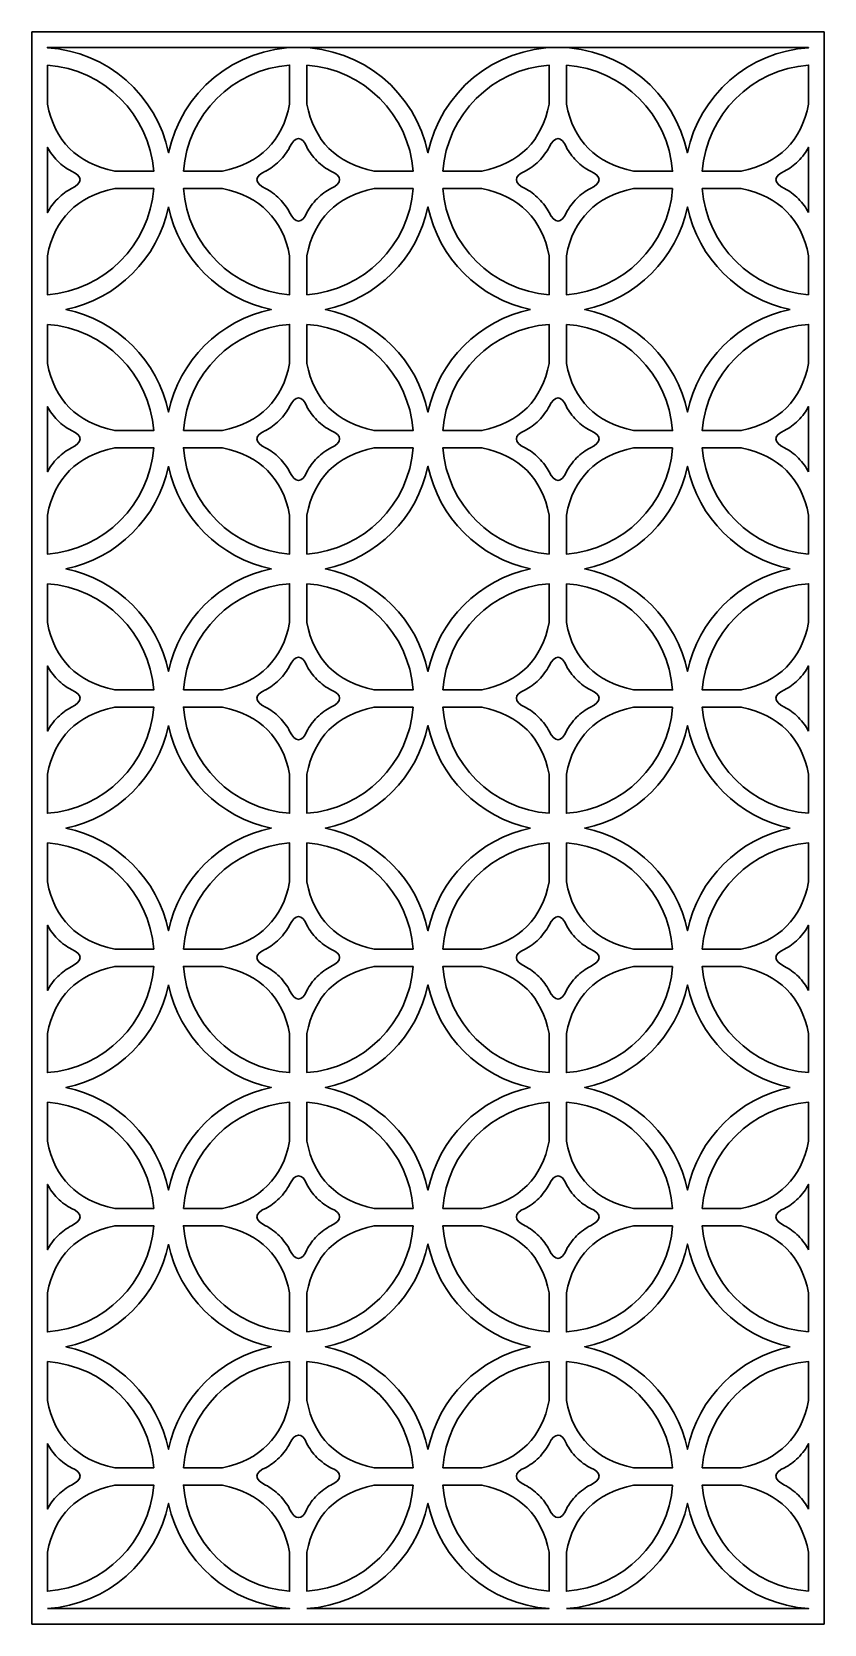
# Model space of a CAD drawing. Header units: centimetres. Extents: x -27 to -21.1, y -2.9 to 9.
import ezdxf

# ---------------------------------------------------------------- set-up
doc = ezdxf.new("R2010")
doc.units = ezdxf.units.CM
doc.header["$MEASUREMENT"] = 0
doc.layers.add('layer 1', color=7, linetype='Continuous')

msp = doc.modelspace()

# ---------------------------------------------------------------- linework, layer by layer
at = {"layer": 'layer 1', "color": 250, "lineweight": 30}
for points, knots in [([(-21.08395, -2.83901), (-21.08395, -2.83901), (-21.08395, -2.7773), (-21.08395, -2.7773), (-21.08395, -2.7773), (-21.08395, -2.7773), (-21.08395, 8.88412), (-21.08395, 8.88412), (-21.08395, 8.88412), (-21.08395, 8.88412), (-21.08395, 9.00077), (-21.08395, 9.00077), (-21.08395, 9.00077), (-21.08395, 9.00077), (-21.2006, 9.00077), (-21.2006, 9.00077), (-21.2006, 9.00077), (-21.2006, 9.00077), (-26.88249, 9.00077), (-26.88249, 9.00077), (-26.88249, 9.00077), (-26.88249, 9.00077), (-26.99914, 9.00077), (-26.99914, 9.00077), (-26.99914, 9.00077), (-26.99914, 9.00077), (-26.99914, -2.89395), (-26.99914, -2.89395), (-26.99914, -2.89395), (-26.99914, -2.89395), (-26.88249, -2.89395), (-26.88249, -2.89395), (-26.88249, -2.89395), (-26.88249, -2.89395), (-21.08395, -2.89395), (-21.08395, -2.89395), (-21.08395, -2.89395), (-21.08395, -2.89395), (-21.08395, -2.83901), (-21.08395, -2.83901)], [0, 0, 0, 0, 0.09090909, 0.09090909, 0.09090909, 0.09090909, 0.18181818, 0.18181818, 0.18181818, 0.18181818, 0.27272727, 0.27272727, 0.27272727, 0.27272727, 0.36363636, 0.36363636, 0.36363636, 0.36363636, 0.45454545, 0.45454545, 0.45454545, 0.45454545, 0.54545455, 0.54545455, 0.54545455, 0.54545455, 0.63636364, 0.63636364, 0.63636364, 0.63636364, 0.72727273, 0.72727273, 0.72727273, 0.72727273, 0.81818182, 0.81818182, 0.81818182, 0.81818182, 1, 1, 1, 1]), ([(-21.2006, 8.88412), (-21.2006, 8.88412), (-21.2006, 8.88202), (-21.2006, 8.88202), (-21.2006, 8.88202), (-21.64856, 8.85315), (-22.01541, 8.52596), (-22.10454, 8.09712), (-22.10454, 8.09712), (-22.19792, 8.54639), (-22.59611, 8.88412), (-23.07305, 8.88412), (-23.07305, 8.88412), (-23.07305, 8.88412), (-25.01006, 8.88412), (-25.01006, 8.88412), (-25.01006, 8.88412), (-25.48699, 8.88412), (-25.88518, 8.54639), (-25.97856, 8.09712), (-25.97856, 8.09712), (-26.06769, 8.52596), (-26.43453, 8.85314), (-26.88249, 8.88202), (-26.88249, 8.88202), (-26.88249, 8.88202), (-26.88249, 8.88412), (-26.88249, 8.88412), (-26.88249, 8.88412), (-26.88249, 8.88412), (-25.01006, 8.88412), (-25.01006, 8.88412), (-25.01006, 8.88412), (-24.53312, 8.88412), (-24.13493, 8.54639), (-24.04155, 8.09711), (-24.04155, 8.09711), (-23.94817, 8.54639), (-23.54998, 8.88412), (-23.07305, 8.88412), (-23.07305, 8.88412), (-23.07305, 8.88412), (-21.2006, 8.88412), (-21.2006, 8.88412)], [0, 0, 0, 0, 0.08333333, 0.08333333, 0.08333333, 0.08333333, 0.16666667, 0.16666667, 0.16666667, 0.16666667, 0.25, 0.25, 0.25, 0.25, 0.33333333, 0.33333333, 0.33333333, 0.33333333, 0.41666667, 0.41666667, 0.41666667, 0.41666667, 0.5, 0.5, 0.5, 0.5, 0.58333333, 0.58333333, 0.58333333, 0.58333333, 0.66666667, 0.66666667, 0.66666667, 0.66666667, 0.75, 0.75, 0.75, 0.75, 0.83333333, 0.83333333, 0.83333333, 0.83333333, 1, 1, 1, 1]), ([(-26.88249, 8.75256), (-26.45903, 8.72109), (-26.12083, 8.38291), (-26.08938, 7.95945), (-26.08938, 7.95945), (-26.08938, 7.95945), (-26.3806, 7.95945), (-26.3806, 7.95945), (-26.3806, 7.95945), (-26.66291, 8.0195), (-26.8302, 8.18678), (-26.88249, 8.46134), (-26.88249, 8.46134), (-26.88249, 8.46134), (-26.88249, 8.75256), (-26.88249, 8.75256)], [0, 0, 0, 0, 0.2, 0.2, 0.2, 0.2, 0.4, 0.4, 0.4, 0.4, 0.6, 0.6, 0.6, 0.6, 1, 1, 1, 1]), ([(-25.86771, 7.95945), (-25.86771, 7.95945), (-25.5765, 7.95945), (-25.5765, 7.95945), (-25.5765, 7.95945), (-25.2942, 8.0195), (-25.1269, 8.18678), (-25.07461, 8.46134), (-25.07461, 8.46134), (-25.07461, 8.46134), (-25.07461, 8.75256), (-25.07461, 8.75256), (-25.07461, 8.75256), (-25.49807, 8.72109), (-25.83626, 8.38291), (-25.86771, 7.95945)], [0, 0, 0, 0, 0.2, 0.2, 0.2, 0.2, 0.4, 0.4, 0.4, 0.4, 0.6, 0.6, 0.6, 0.6, 1, 1, 1, 1]), ([(-24.94548, 8.75256), (-24.94548, 8.75256), (-24.94548, 8.46134), (-24.94548, 8.46134), (-24.94548, 8.46134), (-24.89319, 8.18678), (-24.7259, 8.0195), (-24.44359, 7.95945), (-24.44359, 7.95945), (-24.44359, 7.95945), (-24.15237, 7.95945), (-24.15237, 7.95945), (-24.15237, 7.95945), (-24.18383, 8.38291), (-24.52202, 8.72109), (-24.94548, 8.75256)], [0, 0, 0, 0, 0.2, 0.2, 0.2, 0.2, 0.4, 0.4, 0.4, 0.4, 0.6, 0.6, 0.6, 0.6, 1, 1, 1, 1]), ([(-23.9307, 7.95945), (-23.9307, 7.95945), (-23.6395, 7.95945), (-23.6395, 7.95945), (-23.6395, 7.95945), (-23.35719, 8.0195), (-23.1899, 8.18678), (-23.13761, 8.46134), (-23.13761, 8.46134), (-23.13761, 8.46134), (-23.13761, 8.75256), (-23.13761, 8.75256), (-23.13761, 8.75256), (-23.56106, 8.72109), (-23.89925, 8.38291), (-23.9307, 7.95945)], [0, 0, 0, 0, 0.2, 0.2, 0.2, 0.2, 0.4, 0.4, 0.4, 0.4, 0.6, 0.6, 0.6, 0.6, 1, 1, 1, 1]), ([(-23.00847, 8.75256), (-23.00847, 8.75256), (-23.00847, 8.46134), (-23.00847, 8.46134), (-23.00847, 8.46134), (-22.95618, 8.18678), (-22.78889, 8.0195), (-22.50658, 7.95945), (-22.50658, 7.95945), (-22.50658, 7.95945), (-22.21537, 7.95945), (-22.21537, 7.95945), (-22.21537, 7.95945), (-22.24682, 8.38291), (-22.58501, 8.72109), (-23.00847, 8.75256)], [0, 0, 0, 0, 0.2, 0.2, 0.2, 0.2, 0.4, 0.4, 0.4, 0.4, 0.6, 0.6, 0.6, 0.6, 1, 1, 1, 1]), ([(-21.2006, 8.46134), (-21.25289, 8.18678), (-21.42018, 8.0195), (-21.70249, 7.95945), (-21.70249, 7.95945), (-21.70249, 7.95945), (-21.9937, 7.95945), (-21.9937, 7.95945), (-21.9937, 7.95945), (-21.96224, 8.38291), (-21.62405, 8.72109), (-21.2006, 8.75256), (-21.2006, 8.75256), (-21.2006, 8.75256), (-21.2006, 8.46134), (-21.2006, 8.46134)], [0, 0, 0, 0, 0.2, 0.2, 0.2, 0.2, 0.4, 0.4, 0.4, 0.4, 0.6, 0.6, 0.6, 0.6, 1, 1, 1, 1]), ([(-25.07461, 8.13851), (-25.0338, 8.22458), (-24.98065, 8.2248), (-24.94548, 8.13851), (-24.94548, 8.13851), (-24.94548, 8.13851), (-24.94547, 8.13849), (-24.94547, 8.13849), (-24.94547, 8.13849), (-24.94547, 8.13849), (-24.94547, 8.13851), (-24.94547, 8.13851), (-24.94547, 8.13851), (-24.94547, 8.13851), (-24.94511, 8.13777), (-24.94511, 8.13777), (-24.94511, 8.13777), (-24.92813, 8.1043), (-24.90194, 8.06873), (-24.87084, 8.0371), (-24.87084, 8.0371), (-24.87084, 8.0371), (-24.87083, 8.03707), (-24.87083, 8.03707), (-24.87083, 8.03707), (-24.87083, 8.03707), (-24.87035, 8.03659), (-24.87035, 8.03659), (-24.87035, 8.03659), (-24.83785, 8.00419), (-24.80098, 7.97687), (-24.76641, 7.95946), (-24.76641, 7.95946), (-24.68012, 7.9243), (-24.68035, 7.87115), (-24.76641, 7.83033), (-24.76641, 7.83033), (-24.76641, 7.83033), (-24.76641, 7.83032), (-24.76641, 7.83032), (-24.76641, 7.83032), (-24.76641, 7.83032), (-24.76644, 7.83031), (-24.76644, 7.83031), (-24.76644, 7.83031), (-24.76644, 7.83031), (-24.76643, 7.83031), (-24.76643, 7.83031), (-24.76643, 7.83031), (-24.80047, 7.8131), (-24.83685, 7.78632), (-24.86903, 7.75452), (-24.86903, 7.75452), (-24.90114, 7.72218), (-24.92818, 7.68559), (-24.94546, 7.65127), (-24.94546, 7.65127), (-24.98063, 7.56497), (-25.03377, 7.5652), (-25.07459, 7.65127), (-25.07459, 7.65127), (-25.07459, 7.65127), (-25.0746, 7.65127), (-25.0746, 7.65127), (-25.0746, 7.65127), (-25.0746, 7.65127), (-25.07461, 7.65129), (-25.07461, 7.65129), (-25.07461, 7.65129), (-25.07461, 7.65129), (-25.07461, 7.65127), (-25.07461, 7.65127), (-25.07461, 7.65127), (-25.09182, 7.68532), (-25.11861, 7.7217), (-25.15041, 7.75388), (-25.15041, 7.75388), (-25.18275, 7.78599), (-25.21933, 7.81303), (-25.25366, 7.83031), (-25.25366, 7.83031), (-25.33973, 7.87113), (-25.33995, 7.92428), (-25.25366, 7.95944), (-25.25366, 7.95944), (-25.25366, 7.95944), (-25.25364, 7.95945), (-25.25364, 7.95945), (-25.25364, 7.95945), (-25.25364, 7.95945), (-25.25366, 7.95945), (-25.25366, 7.95945), (-25.25366, 7.95945), (-25.25366, 7.95945), (-25.25293, 7.95981), (-25.25293, 7.95981), (-25.25293, 7.95981), (-25.21945, 7.97677), (-25.18389, 8.00298), (-25.15223, 8.03409), (-25.15223, 8.03409), (-25.15223, 8.03409), (-25.15218, 8.03414), (-25.15218, 8.03414), (-25.15218, 8.03414), (-25.15218, 8.03414), (-25.15172, 8.03461), (-25.15172, 8.03461), (-25.15172, 8.03461), (-25.1193, 8.06712), (-25.09201, 8.10394), (-25.07461, 8.13851)], [0, 0, 0, 0, 0.03448276, 0.03448276, 0.03448276, 0.03448276, 0.06896552, 0.06896552, 0.06896552, 0.06896552, 0.10344828, 0.10344828, 0.10344828, 0.10344828, 0.13793103, 0.13793103, 0.13793103, 0.13793103, 0.17241379, 0.17241379, 0.17241379, 0.17241379, 0.20689655, 0.20689655, 0.20689655, 0.20689655, 0.24137931, 0.24137931, 0.24137931, 0.24137931, 0.27586207, 0.27586207, 0.27586207, 0.27586207, 0.31034483, 0.31034483, 0.31034483, 0.31034483, 0.34482759, 0.34482759, 0.34482759, 0.34482759, 0.37931034, 0.37931034, 0.37931034, 0.37931034, 0.4137931, 0.4137931, 0.4137931, 0.4137931, 0.44827586, 0.44827586, 0.44827586, 0.44827586, 0.48275862, 0.48275862, 0.48275862, 0.48275862, 0.51724138, 0.51724138, 0.51724138, 0.51724138, 0.55172414, 0.55172414, 0.55172414, 0.55172414, 0.5862069, 0.5862069, 0.5862069, 0.5862069, 0.62068966, 0.62068966, 0.62068966, 0.62068966, 0.65517241, 0.65517241, 0.65517241, 0.65517241, 0.68965517, 0.68965517, 0.68965517, 0.68965517, 0.72413793, 0.72413793, 0.72413793, 0.72413793, 0.75862069, 0.75862069, 0.75862069, 0.75862069, 0.79310345, 0.79310345, 0.79310345, 0.79310345, 0.82758621, 0.82758621, 0.82758621, 0.82758621, 0.86206897, 0.86206897, 0.86206897, 0.86206897, 0.89655172, 0.89655172, 0.89655172, 0.89655172, 0.93103448, 0.93103448, 0.93103448, 0.93103448, 1, 1, 1, 1]), ([(-23.13761, 8.13851), (-23.09679, 8.22458), (-23.04364, 8.2248), (-23.00847, 8.13851), (-23.00847, 8.13851), (-23.00847, 8.13851), (-23.00846, 8.13849), (-23.00846, 8.13849), (-23.00846, 8.13849), (-23.00846, 8.13849), (-23.00846, 8.13851), (-23.00846, 8.13851), (-23.00846, 8.13851), (-23.00846, 8.13851), (-23.0081, 8.13777), (-23.0081, 8.13777), (-23.0081, 8.13777), (-22.99113, 8.1043), (-22.96494, 8.06873), (-22.93383, 8.0371), (-22.93383, 8.0371), (-22.93383, 8.0371), (-22.93382, 8.03707), (-22.93382, 8.03707), (-22.93382, 8.03707), (-22.93382, 8.03707), (-22.93334, 8.03659), (-22.93334, 8.03659), (-22.93334, 8.03659), (-22.90084, 8.00419), (-22.86397, 7.97687), (-22.82941, 7.95946), (-22.82941, 7.95946), (-22.74311, 7.9243), (-22.74334, 7.87115), (-22.82941, 7.83033), (-22.82941, 7.83033), (-22.82941, 7.83033), (-22.82941, 7.83032), (-22.82941, 7.83032), (-22.82941, 7.83032), (-22.82941, 7.83032), (-22.82943, 7.83031), (-22.82943, 7.83031), (-22.82943, 7.83031), (-22.82943, 7.83031), (-22.82942, 7.83031), (-22.82942, 7.83031), (-22.82942, 7.83031), (-22.86347, 7.8131), (-22.89984, 7.78632), (-22.93202, 7.75452), (-22.93202, 7.75452), (-22.96414, 7.72218), (-22.99117, 7.68559), (-23.00845, 7.65127), (-23.00845, 7.65127), (-23.04362, 7.56497), (-23.09677, 7.5652), (-23.13759, 7.65127), (-23.13759, 7.65127), (-23.13759, 7.65127), (-23.1376, 7.65127), (-23.1376, 7.65127), (-23.1376, 7.65127), (-23.1376, 7.65127), (-23.13761, 7.65129), (-23.13761, 7.65129), (-23.13761, 7.65129), (-23.13761, 7.65129), (-23.13761, 7.65127), (-23.13761, 7.65127), (-23.13761, 7.65127), (-23.15481, 7.68532), (-23.1816, 7.7217), (-23.2134, 7.75388), (-23.2134, 7.75388), (-23.24573, 7.78599), (-23.28232, 7.81303), (-23.31665, 7.83031), (-23.31665, 7.83031), (-23.40272, 7.87113), (-23.40294, 7.92428), (-23.31665, 7.95944), (-23.31665, 7.95944), (-23.31665, 7.95944), (-23.31663, 7.95945), (-23.31663, 7.95945), (-23.31663, 7.95945), (-23.31663, 7.95945), (-23.31665, 7.95945), (-23.31665, 7.95945), (-23.31665, 7.95945), (-23.31665, 7.95945), (-23.31592, 7.95981), (-23.31592, 7.95981), (-23.31592, 7.95981), (-23.28244, 7.97677), (-23.24688, 8.00298), (-23.21522, 8.03409), (-23.21522, 8.03409), (-23.21522, 8.03409), (-23.21517, 8.03414), (-23.21517, 8.03414), (-23.21517, 8.03414), (-23.21517, 8.03414), (-23.21471, 8.03461), (-23.21471, 8.03461), (-23.21471, 8.03461), (-23.18229, 8.06712), (-23.15501, 8.10394), (-23.13761, 8.13851)], [0, 0, 0, 0, 0.03448276, 0.03448276, 0.03448276, 0.03448276, 0.06896552, 0.06896552, 0.06896552, 0.06896552, 0.10344828, 0.10344828, 0.10344828, 0.10344828, 0.13793103, 0.13793103, 0.13793103, 0.13793103, 0.17241379, 0.17241379, 0.17241379, 0.17241379, 0.20689655, 0.20689655, 0.20689655, 0.20689655, 0.24137931, 0.24137931, 0.24137931, 0.24137931, 0.27586207, 0.27586207, 0.27586207, 0.27586207, 0.31034483, 0.31034483, 0.31034483, 0.31034483, 0.34482759, 0.34482759, 0.34482759, 0.34482759, 0.37931034, 0.37931034, 0.37931034, 0.37931034, 0.4137931, 0.4137931, 0.4137931, 0.4137931, 0.44827586, 0.44827586, 0.44827586, 0.44827586, 0.48275862, 0.48275862, 0.48275862, 0.48275862, 0.51724138, 0.51724138, 0.51724138, 0.51724138, 0.55172414, 0.55172414, 0.55172414, 0.55172414, 0.5862069, 0.5862069, 0.5862069, 0.5862069, 0.62068966, 0.62068966, 0.62068966, 0.62068966, 0.65517241, 0.65517241, 0.65517241, 0.65517241, 0.68965517, 0.68965517, 0.68965517, 0.68965517, 0.72413793, 0.72413793, 0.72413793, 0.72413793, 0.75862069, 0.75862069, 0.75862069, 0.75862069, 0.79310345, 0.79310345, 0.79310345, 0.79310345, 0.82758621, 0.82758621, 0.82758621, 0.82758621, 0.86206897, 0.86206897, 0.86206897, 0.86206897, 0.89655172, 0.89655172, 0.89655172, 0.89655172, 0.93103448, 0.93103448, 0.93103448, 0.93103448, 1, 1, 1, 1]), ([(-26.88249, 8.13851), (-26.88249, 8.13851), (-26.88248, 8.13849), (-26.88248, 8.13849), (-26.88248, 8.13849), (-26.88248, 8.13849), (-26.88248, 8.13851), (-26.88248, 8.13851), (-26.88248, 8.13851), (-26.88248, 8.13851), (-26.88211, 8.13777), (-26.88211, 8.13777), (-26.88211, 8.13777), (-26.86514, 8.1043), (-26.83895, 8.06873), (-26.80785, 8.0371), (-26.80785, 8.0371), (-26.80785, 8.0371), (-26.80784, 8.03707), (-26.80784, 8.03707), (-26.80784, 8.03707), (-26.80784, 8.03707), (-26.80735, 8.03659), (-26.80735, 8.03659), (-26.80735, 8.03659), (-26.77486, 8.00419), (-26.73799, 7.97687), (-26.70342, 7.95946), (-26.70342, 7.95946), (-26.61713, 7.9243), (-26.61736, 7.87115), (-26.70342, 7.83033), (-26.70342, 7.83033), (-26.70342, 7.83033), (-26.70342, 7.83032), (-26.70342, 7.83032), (-26.70342, 7.83032), (-26.70342, 7.83032), (-26.70344, 7.83031), (-26.70344, 7.83031), (-26.70344, 7.83031), (-26.70344, 7.83031), (-26.70343, 7.83031), (-26.70343, 7.83031), (-26.70343, 7.83031), (-26.73748, 7.8131), (-26.77386, 7.78632), (-26.80604, 7.75452), (-26.80604, 7.75452), (-26.83815, 7.72218), (-26.86518, 7.68559), (-26.88247, 7.65127), (-26.88247, 7.65127), (-26.88247, 7.65127), (-26.88249, 7.65121), (-26.88249, 7.65121), (-26.88249, 7.65121), (-26.88249, 7.65121), (-26.88249, 8.13851), (-26.88249, 8.13851)], [0, 0, 0, 0, 0.0625, 0.0625, 0.0625, 0.0625, 0.125, 0.125, 0.125, 0.125, 0.1875, 0.1875, 0.1875, 0.1875, 0.25, 0.25, 0.25, 0.25, 0.3125, 0.3125, 0.3125, 0.3125, 0.375, 0.375, 0.375, 0.375, 0.4375, 0.4375, 0.4375, 0.4375, 0.5, 0.5, 0.5, 0.5, 0.5625, 0.5625, 0.5625, 0.5625, 0.625, 0.625, 0.625, 0.625, 0.6875, 0.6875, 0.6875, 0.6875, 0.75, 0.75, 0.75, 0.75, 0.8125, 0.8125, 0.8125, 0.8125, 0.875, 0.875, 0.875, 0.875, 1, 1, 1, 1]), ([(-21.2006, 7.65127), (-21.21781, 7.68532), (-21.24459, 7.7217), (-21.27639, 7.75388), (-21.27639, 7.75388), (-21.30873, 7.78599), (-21.34532, 7.81303), (-21.37964, 7.83031), (-21.37964, 7.83031), (-21.46571, 7.87113), (-21.46594, 7.92428), (-21.37964, 7.95944), (-21.37964, 7.95944), (-21.37964, 7.95944), (-21.37962, 7.95945), (-21.37962, 7.95945), (-21.37962, 7.95945), (-21.37962, 7.95945), (-21.37964, 7.95945), (-21.37964, 7.95945), (-21.37964, 7.95945), (-21.37964, 7.95945), (-21.37891, 7.95981), (-21.37891, 7.95981), (-21.37891, 7.95981), (-21.34543, 7.97677), (-21.30988, 8.00298), (-21.27822, 8.03409), (-21.27822, 8.03409), (-21.27822, 8.03409), (-21.27816, 8.03414), (-21.27816, 8.03414), (-21.27816, 8.03414), (-21.27816, 8.03414), (-21.2777, 8.03461), (-21.2777, 8.03461), (-21.2777, 8.03461), (-21.24528, 8.06712), (-21.218, 8.10394), (-21.2006, 8.13851), (-21.2006, 8.13851), (-21.2006, 8.13851), (-21.2006, 7.65127), (-21.2006, 7.65127)], [0, 0, 0, 0, 0.08333333, 0.08333333, 0.08333333, 0.08333333, 0.16666667, 0.16666667, 0.16666667, 0.16666667, 0.25, 0.25, 0.25, 0.25, 0.33333333, 0.33333333, 0.33333333, 0.33333333, 0.41666667, 0.41666667, 0.41666667, 0.41666667, 0.5, 0.5, 0.5, 0.5, 0.58333333, 0.58333333, 0.58333333, 0.58333333, 0.66666667, 0.66666667, 0.66666667, 0.66666667, 0.75, 0.75, 0.75, 0.75, 0.83333333, 0.83333333, 0.83333333, 0.83333333, 1, 1, 1, 1]), ([(-26.88249, 7.32844), (-26.8302, 7.60299), (-26.66293, 7.77026), (-26.38065, 7.83032), (-26.38065, 7.83032), (-26.38065, 7.83032), (-26.08937, 7.83032), (-26.08937, 7.83032), (-26.08937, 7.83032), (-26.12081, 7.40685), (-26.45902, 7.06863), (-26.88249, 7.03718), (-26.88249, 7.03718), (-26.88249, 7.03718), (-26.88249, 7.32844), (-26.88249, 7.32844)], [0, 0, 0, 0, 0.2, 0.2, 0.2, 0.2, 0.4, 0.4, 0.4, 0.4, 0.6, 0.6, 0.6, 0.6, 1, 1, 1, 1]), ([(-25.07461, 7.32844), (-25.1269, 7.60299), (-25.29418, 7.77026), (-25.57645, 7.83032), (-25.57645, 7.83032), (-25.57645, 7.83032), (-25.86772, 7.83032), (-25.86772, 7.83032), (-25.86772, 7.83032), (-25.83628, 7.40685), (-25.49808, 7.06863), (-25.07461, 7.03718), (-25.07461, 7.03718), (-25.07461, 7.03718), (-25.07461, 7.32844), (-25.07461, 7.32844)], [0, 0, 0, 0, 0.2, 0.2, 0.2, 0.2, 0.4, 0.4, 0.4, 0.4, 0.6, 0.6, 0.6, 0.6, 1, 1, 1, 1]), ([(-24.15236, 7.83032), (-24.15236, 7.83032), (-24.44365, 7.83032), (-24.44365, 7.83032), (-24.44365, 7.83032), (-24.72592, 7.77026), (-24.89319, 7.60299), (-24.94548, 7.32844), (-24.94548, 7.32844), (-24.94548, 7.32844), (-24.94548, 7.03718), (-24.94548, 7.03718), (-24.94548, 7.03718), (-24.52201, 7.06863), (-24.18381, 7.40685), (-24.15236, 7.83032)], [0, 0, 0, 0, 0.2, 0.2, 0.2, 0.2, 0.4, 0.4, 0.4, 0.4, 0.6, 0.6, 0.6, 0.6, 1, 1, 1, 1]), ([(-23.13761, 7.32844), (-23.1899, 7.60299), (-23.35717, 7.77026), (-23.63944, 7.83032), (-23.63944, 7.83032), (-23.63944, 7.83032), (-23.93071, 7.83032), (-23.93071, 7.83032), (-23.93071, 7.83032), (-23.89927, 7.40685), (-23.56107, 7.06863), (-23.13761, 7.03718), (-23.13761, 7.03718), (-23.13761, 7.03718), (-23.13761, 7.32844), (-23.13761, 7.32844)], [0, 0, 0, 0, 0.2, 0.2, 0.2, 0.2, 0.4, 0.4, 0.4, 0.4, 0.6, 0.6, 0.6, 0.6, 1, 1, 1, 1]), ([(-22.21535, 7.83032), (-22.21535, 7.83032), (-22.50663, 7.83032), (-22.50663, 7.83032), (-22.50663, 7.83032), (-22.78891, 7.77026), (-22.95618, 7.60299), (-23.00847, 7.32844), (-23.00847, 7.32844), (-23.00847, 7.32844), (-23.00847, 7.03718), (-23.00847, 7.03718), (-23.00847, 7.03718), (-22.585, 7.06863), (-22.2468, 7.40685), (-22.21535, 7.83032)], [0, 0, 0, 0, 0.2, 0.2, 0.2, 0.2, 0.4, 0.4, 0.4, 0.4, 0.6, 0.6, 0.6, 0.6, 1, 1, 1, 1]), ([(-21.2006, 7.03718), (-21.62406, 7.06863), (-21.96227, 7.40685), (-21.99371, 7.83032), (-21.99371, 7.83032), (-21.99371, 7.83032), (-21.70243, 7.83032), (-21.70243, 7.83032), (-21.70243, 7.83032), (-21.42016, 7.77026), (-21.25289, 7.60299), (-21.2006, 7.32844), (-21.2006, 7.32844), (-21.2006, 7.32844), (-21.2006, 7.03718), (-21.2006, 7.03718)], [0, 0, 0, 0, 0.2, 0.2, 0.2, 0.2, 0.4, 0.4, 0.4, 0.4, 0.6, 0.6, 0.6, 0.6, 1, 1, 1, 1]), ([(-25.97855, 7.6927), (-25.89875, 7.30869), (-25.59629, 7.00619), (-25.21228, 6.92638), (-25.21228, 6.92638), (-25.59629, 6.84657), (-25.89875, 6.54406), (-25.97855, 6.16006), (-25.97855, 6.16006), (-26.05834, 6.54409), (-26.36085, 6.84656), (-26.74488, 6.92637), (-26.74488, 6.92637), (-26.36085, 7.00616), (-26.05834, 7.30866), (-25.97855, 7.6927)], [0, 0, 0, 0, 0.2, 0.2, 0.2, 0.2, 0.4, 0.4, 0.4, 0.4, 0.6, 0.6, 0.6, 0.6, 1, 1, 1, 1]), ([(-23.27524, 6.92637), (-23.65925, 6.84656), (-23.96177, 6.54409), (-24.04156, 6.16006), (-24.04156, 6.16006), (-24.12136, 6.54406), (-24.42382, 6.84657), (-24.80783, 6.92638), (-24.80783, 6.92638), (-24.42382, 7.00619), (-24.12136, 7.30869), (-24.04156, 7.6927), (-24.04156, 7.6927), (-23.96177, 7.30867), (-23.65926, 7.00616), (-23.27524, 6.92637)], [0, 0, 0, 0, 0.2, 0.2, 0.2, 0.2, 0.4, 0.4, 0.4, 0.4, 0.6, 0.6, 0.6, 0.6, 1, 1, 1, 1]), ([(-21.33823, 6.92637), (-21.72224, 6.84656), (-22.02476, 6.54409), (-22.10455, 6.16006), (-22.10455, 6.16006), (-22.18435, 6.54406), (-22.48681, 6.84657), (-22.87082, 6.92638), (-22.87082, 6.92638), (-22.48681, 7.00619), (-22.18435, 7.30869), (-22.10455, 7.6927), (-22.10455, 7.6927), (-22.02475, 7.30867), (-21.72225, 7.00616), (-21.33823, 6.92637)], [0, 0, 0, 0, 0.2, 0.2, 0.2, 0.2, 0.4, 0.4, 0.4, 0.4, 0.6, 0.6, 0.6, 0.6, 1, 1, 1, 1]), ([(-26.88249, 6.81555), (-26.45903, 6.78409), (-26.12083, 6.4459), (-26.08938, 6.02244), (-26.08938, 6.02244), (-26.08938, 6.02244), (-26.3806, 6.02244), (-26.3806, 6.02244), (-26.3806, 6.02244), (-26.66291, 6.08249), (-26.8302, 6.24978), (-26.88249, 6.52434), (-26.88249, 6.52434), (-26.88249, 6.52434), (-26.88249, 6.81555), (-26.88249, 6.81555)], [0, 0, 0, 0, 0.2, 0.2, 0.2, 0.2, 0.4, 0.4, 0.4, 0.4, 0.6, 0.6, 0.6, 0.6, 1, 1, 1, 1]), ([(-25.86771, 6.02244), (-25.86771, 6.02244), (-25.5765, 6.02244), (-25.5765, 6.02244), (-25.5765, 6.02244), (-25.2942, 6.08249), (-25.1269, 6.24978), (-25.07461, 6.52434), (-25.07461, 6.52434), (-25.07461, 6.52434), (-25.07461, 6.81555), (-25.07461, 6.81555), (-25.07461, 6.81555), (-25.49807, 6.78409), (-25.83626, 6.4459), (-25.86771, 6.02244)], [0, 0, 0, 0, 0.2, 0.2, 0.2, 0.2, 0.4, 0.4, 0.4, 0.4, 0.6, 0.6, 0.6, 0.6, 1, 1, 1, 1]), ([(-24.94548, 6.81555), (-24.94548, 6.81555), (-24.94548, 6.52434), (-24.94548, 6.52434), (-24.94548, 6.52434), (-24.89319, 6.24978), (-24.7259, 6.08249), (-24.44359, 6.02244), (-24.44359, 6.02244), (-24.44359, 6.02244), (-24.15237, 6.02244), (-24.15237, 6.02244), (-24.15237, 6.02244), (-24.18383, 6.4459), (-24.52202, 6.78409), (-24.94548, 6.81555)], [0, 0, 0, 0, 0.2, 0.2, 0.2, 0.2, 0.4, 0.4, 0.4, 0.4, 0.6, 0.6, 0.6, 0.6, 1, 1, 1, 1]), ([(-23.9307, 6.02244), (-23.9307, 6.02244), (-23.6395, 6.02244), (-23.6395, 6.02244), (-23.6395, 6.02244), (-23.35719, 6.08249), (-23.1899, 6.24978), (-23.13761, 6.52434), (-23.13761, 6.52434), (-23.13761, 6.52434), (-23.13761, 6.81555), (-23.13761, 6.81555), (-23.13761, 6.81555), (-23.56106, 6.78409), (-23.89925, 6.4459), (-23.9307, 6.02244)], [0, 0, 0, 0, 0.2, 0.2, 0.2, 0.2, 0.4, 0.4, 0.4, 0.4, 0.6, 0.6, 0.6, 0.6, 1, 1, 1, 1]), ([(-23.00847, 6.81555), (-23.00847, 6.81555), (-23.00847, 6.52434), (-23.00847, 6.52434), (-23.00847, 6.52434), (-22.95618, 6.24978), (-22.78889, 6.08249), (-22.50658, 6.02244), (-22.50658, 6.02244), (-22.50658, 6.02244), (-22.21537, 6.02244), (-22.21537, 6.02244), (-22.21537, 6.02244), (-22.24682, 6.4459), (-22.58501, 6.78409), (-23.00847, 6.81555)], [0, 0, 0, 0, 0.2, 0.2, 0.2, 0.2, 0.4, 0.4, 0.4, 0.4, 0.6, 0.6, 0.6, 0.6, 1, 1, 1, 1]), ([(-21.2006, 6.52434), (-21.25289, 6.24978), (-21.42018, 6.08249), (-21.70249, 6.02244), (-21.70249, 6.02244), (-21.70249, 6.02244), (-21.9937, 6.02244), (-21.9937, 6.02244), (-21.9937, 6.02244), (-21.96224, 6.4459), (-21.62405, 6.78409), (-21.2006, 6.81555), (-21.2006, 6.81555), (-21.2006, 6.81555), (-21.2006, 6.52434), (-21.2006, 6.52434)], [0, 0, 0, 0, 0.2, 0.2, 0.2, 0.2, 0.4, 0.4, 0.4, 0.4, 0.6, 0.6, 0.6, 0.6, 1, 1, 1, 1]), ([(-26.88249, 6.2015), (-26.88249, 6.2015), (-26.88248, 6.20148), (-26.88248, 6.20148), (-26.88248, 6.20148), (-26.88248, 6.20148), (-26.88248, 6.2015), (-26.88248, 6.2015), (-26.88248, 6.2015), (-26.88248, 6.2015), (-26.88211, 6.20076), (-26.88211, 6.20076), (-26.88211, 6.20076), (-26.86514, 6.16729), (-26.83895, 6.13173), (-26.80785, 6.10009), (-26.80785, 6.10009), (-26.80785, 6.10009), (-26.80784, 6.10007), (-26.80784, 6.10007), (-26.80784, 6.10007), (-26.80784, 6.10007), (-26.80735, 6.09958), (-26.80735, 6.09958), (-26.80735, 6.09958), (-26.77486, 6.06718), (-26.73799, 6.03986), (-26.70342, 6.02245), (-26.70342, 6.02245), (-26.61713, 5.98729), (-26.61736, 5.93414), (-26.70342, 5.89332), (-26.70342, 5.89332), (-26.70342, 5.89332), (-26.70342, 5.89331), (-26.70342, 5.89331), (-26.70342, 5.89331), (-26.70342, 5.89331), (-26.70344, 5.8933), (-26.70344, 5.8933), (-26.70344, 5.8933), (-26.70344, 5.8933), (-26.70343, 5.8933), (-26.70343, 5.8933), (-26.70343, 5.8933), (-26.73748, 5.8761), (-26.77386, 5.84931), (-26.80604, 5.81751), (-26.80604, 5.81751), (-26.83815, 5.78517), (-26.86518, 5.74859), (-26.88247, 5.71426), (-26.88247, 5.71426), (-26.88247, 5.71426), (-26.88249, 5.7142), (-26.88249, 5.7142), (-26.88249, 5.7142), (-26.88249, 5.7142), (-26.88249, 6.2015), (-26.88249, 6.2015)], [0, 0, 0, 0, 0.0625, 0.0625, 0.0625, 0.0625, 0.125, 0.125, 0.125, 0.125, 0.1875, 0.1875, 0.1875, 0.1875, 0.25, 0.25, 0.25, 0.25, 0.3125, 0.3125, 0.3125, 0.3125, 0.375, 0.375, 0.375, 0.375, 0.4375, 0.4375, 0.4375, 0.4375, 0.5, 0.5, 0.5, 0.5, 0.5625, 0.5625, 0.5625, 0.5625, 0.625, 0.625, 0.625, 0.625, 0.6875, 0.6875, 0.6875, 0.6875, 0.75, 0.75, 0.75, 0.75, 0.8125, 0.8125, 0.8125, 0.8125, 0.875, 0.875, 0.875, 0.875, 1, 1, 1, 1]), ([(-25.07461, 6.2015), (-25.0338, 6.28757), (-24.98065, 6.28779), (-24.94548, 6.2015), (-24.94548, 6.2015), (-24.94548, 6.2015), (-24.94547, 6.20148), (-24.94547, 6.20148), (-24.94547, 6.20148), (-24.94547, 6.20148), (-24.94547, 6.2015), (-24.94547, 6.2015), (-24.94547, 6.2015), (-24.94547, 6.2015), (-24.94511, 6.20076), (-24.94511, 6.20076), (-24.94511, 6.20076), (-24.92813, 6.16729), (-24.90194, 6.13173), (-24.87084, 6.10009), (-24.87084, 6.10009), (-24.87084, 6.10009), (-24.87083, 6.10007), (-24.87083, 6.10007), (-24.87083, 6.10007), (-24.87083, 6.10007), (-24.87035, 6.09958), (-24.87035, 6.09958), (-24.87035, 6.09958), (-24.83785, 6.06718), (-24.80098, 6.03986), (-24.76641, 6.02245), (-24.76641, 6.02245), (-24.68012, 5.98729), (-24.68035, 5.93414), (-24.76641, 5.89332), (-24.76641, 5.89332), (-24.76641, 5.89332), (-24.76641, 5.89331), (-24.76641, 5.89331), (-24.76641, 5.89331), (-24.76641, 5.89331), (-24.76644, 5.8933), (-24.76644, 5.8933), (-24.76644, 5.8933), (-24.76644, 5.8933), (-24.76643, 5.8933), (-24.76643, 5.8933), (-24.76643, 5.8933), (-24.80047, 5.8761), (-24.83685, 5.84931), (-24.86903, 5.81751), (-24.86903, 5.81751), (-24.90114, 5.78517), (-24.92818, 5.74859), (-24.94546, 5.71426), (-24.94546, 5.71426), (-24.98063, 5.62796), (-25.03377, 5.62819), (-25.07459, 5.71426), (-25.07459, 5.71426), (-25.07459, 5.71426), (-25.0746, 5.71426), (-25.0746, 5.71426), (-25.0746, 5.71426), (-25.0746, 5.71426), (-25.07461, 5.71428), (-25.07461, 5.71428), (-25.07461, 5.71428), (-25.07461, 5.71428), (-25.07461, 5.71427), (-25.07461, 5.71427), (-25.07461, 5.71427), (-25.09182, 5.74832), (-25.11861, 5.78469), (-25.15041, 5.81687), (-25.15041, 5.81687), (-25.18275, 5.84899), (-25.21933, 5.87602), (-25.25366, 5.8933), (-25.25366, 5.8933), (-25.33973, 5.93412), (-25.33995, 5.98727), (-25.25366, 6.02244), (-25.25366, 6.02244), (-25.25366, 6.02244), (-25.25364, 6.02244), (-25.25364, 6.02244), (-25.25364, 6.02244), (-25.25364, 6.02244), (-25.25366, 6.02244), (-25.25366, 6.02244), (-25.25366, 6.02244), (-25.25366, 6.02244), (-25.25293, 6.0228), (-25.25293, 6.0228), (-25.25293, 6.0228), (-25.21945, 6.03976), (-25.18389, 6.06597), (-25.15223, 6.09708), (-25.15223, 6.09708), (-25.15223, 6.09708), (-25.15218, 6.09713), (-25.15218, 6.09713), (-25.15218, 6.09713), (-25.15218, 6.09713), (-25.15172, 6.0976), (-25.15172, 6.0976), (-25.15172, 6.0976), (-25.1193, 6.13011), (-25.09201, 6.16694), (-25.07461, 6.2015)], [0, 0, 0, 0, 0.03448276, 0.03448276, 0.03448276, 0.03448276, 0.06896552, 0.06896552, 0.06896552, 0.06896552, 0.10344828, 0.10344828, 0.10344828, 0.10344828, 0.13793103, 0.13793103, 0.13793103, 0.13793103, 0.17241379, 0.17241379, 0.17241379, 0.17241379, 0.20689655, 0.20689655, 0.20689655, 0.20689655, 0.24137931, 0.24137931, 0.24137931, 0.24137931, 0.27586207, 0.27586207, 0.27586207, 0.27586207, 0.31034483, 0.31034483, 0.31034483, 0.31034483, 0.34482759, 0.34482759, 0.34482759, 0.34482759, 0.37931034, 0.37931034, 0.37931034, 0.37931034, 0.4137931, 0.4137931, 0.4137931, 0.4137931, 0.44827586, 0.44827586, 0.44827586, 0.44827586, 0.48275862, 0.48275862, 0.48275862, 0.48275862, 0.51724138, 0.51724138, 0.51724138, 0.51724138, 0.55172414, 0.55172414, 0.55172414, 0.55172414, 0.5862069, 0.5862069, 0.5862069, 0.5862069, 0.62068966, 0.62068966, 0.62068966, 0.62068966, 0.65517241, 0.65517241, 0.65517241, 0.65517241, 0.68965517, 0.68965517, 0.68965517, 0.68965517, 0.72413793, 0.72413793, 0.72413793, 0.72413793, 0.75862069, 0.75862069, 0.75862069, 0.75862069, 0.79310345, 0.79310345, 0.79310345, 0.79310345, 0.82758621, 0.82758621, 0.82758621, 0.82758621, 0.86206897, 0.86206897, 0.86206897, 0.86206897, 0.89655172, 0.89655172, 0.89655172, 0.89655172, 0.93103448, 0.93103448, 0.93103448, 0.93103448, 1, 1, 1, 1]), ([(-23.13761, 6.2015), (-23.09679, 6.28757), (-23.04364, 6.28779), (-23.00847, 6.2015), (-23.00847, 6.2015), (-23.00847, 6.2015), (-23.00846, 6.20148), (-23.00846, 6.20148), (-23.00846, 6.20148), (-23.00846, 6.20148), (-23.00846, 6.2015), (-23.00846, 6.2015), (-23.00846, 6.2015), (-23.00846, 6.2015), (-23.0081, 6.20076), (-23.0081, 6.20076), (-23.0081, 6.20076), (-22.99113, 6.16729), (-22.96494, 6.13173), (-22.93383, 6.10009), (-22.93383, 6.10009), (-22.93383, 6.10009), (-22.93382, 6.10007), (-22.93382, 6.10007), (-22.93382, 6.10007), (-22.93382, 6.10007), (-22.93334, 6.09958), (-22.93334, 6.09958), (-22.93334, 6.09958), (-22.90084, 6.06718), (-22.86397, 6.03986), (-22.82941, 6.02245), (-22.82941, 6.02245), (-22.74311, 5.98729), (-22.74334, 5.93414), (-22.82941, 5.89332), (-22.82941, 5.89332), (-22.82941, 5.89332), (-22.82941, 5.89331), (-22.82941, 5.89331), (-22.82941, 5.89331), (-22.82941, 5.89331), (-22.82943, 5.8933), (-22.82943, 5.8933), (-22.82943, 5.8933), (-22.82943, 5.8933), (-22.82942, 5.8933), (-22.82942, 5.8933), (-22.82942, 5.8933), (-22.86347, 5.8761), (-22.89984, 5.84931), (-22.93202, 5.81751), (-22.93202, 5.81751), (-22.96414, 5.78517), (-22.99117, 5.74859), (-23.00845, 5.71426), (-23.00845, 5.71426), (-23.04362, 5.62796), (-23.09677, 5.62819), (-23.13759, 5.71426), (-23.13759, 5.71426), (-23.13759, 5.71426), (-23.1376, 5.71426), (-23.1376, 5.71426), (-23.1376, 5.71426), (-23.1376, 5.71426), (-23.13761, 5.71428), (-23.13761, 5.71428), (-23.13761, 5.71428), (-23.13761, 5.71428), (-23.13761, 5.71427), (-23.13761, 5.71427), (-23.13761, 5.71427), (-23.15481, 5.74832), (-23.1816, 5.78469), (-23.2134, 5.81687), (-23.2134, 5.81687), (-23.24573, 5.84899), (-23.28232, 5.87602), (-23.31665, 5.8933), (-23.31665, 5.8933), (-23.40272, 5.93412), (-23.40294, 5.98727), (-23.31665, 6.02244), (-23.31665, 6.02244), (-23.31665, 6.02244), (-23.31663, 6.02244), (-23.31663, 6.02244), (-23.31663, 6.02244), (-23.31663, 6.02244), (-23.31665, 6.02244), (-23.31665, 6.02244), (-23.31665, 6.02244), (-23.31665, 6.02244), (-23.31592, 6.0228), (-23.31592, 6.0228), (-23.31592, 6.0228), (-23.28244, 6.03976), (-23.24688, 6.06597), (-23.21522, 6.09708), (-23.21522, 6.09708), (-23.21522, 6.09708), (-23.21517, 6.09713), (-23.21517, 6.09713), (-23.21517, 6.09713), (-23.21517, 6.09713), (-23.21471, 6.0976), (-23.21471, 6.0976), (-23.21471, 6.0976), (-23.18229, 6.13011), (-23.15501, 6.16694), (-23.13761, 6.2015)], [0, 0, 0, 0, 0.03448276, 0.03448276, 0.03448276, 0.03448276, 0.06896552, 0.06896552, 0.06896552, 0.06896552, 0.10344828, 0.10344828, 0.10344828, 0.10344828, 0.13793103, 0.13793103, 0.13793103, 0.13793103, 0.17241379, 0.17241379, 0.17241379, 0.17241379, 0.20689655, 0.20689655, 0.20689655, 0.20689655, 0.24137931, 0.24137931, 0.24137931, 0.24137931, 0.27586207, 0.27586207, 0.27586207, 0.27586207, 0.31034483, 0.31034483, 0.31034483, 0.31034483, 0.34482759, 0.34482759, 0.34482759, 0.34482759, 0.37931034, 0.37931034, 0.37931034, 0.37931034, 0.4137931, 0.4137931, 0.4137931, 0.4137931, 0.44827586, 0.44827586, 0.44827586, 0.44827586, 0.48275862, 0.48275862, 0.48275862, 0.48275862, 0.51724138, 0.51724138, 0.51724138, 0.51724138, 0.55172414, 0.55172414, 0.55172414, 0.55172414, 0.5862069, 0.5862069, 0.5862069, 0.5862069, 0.62068966, 0.62068966, 0.62068966, 0.62068966, 0.65517241, 0.65517241, 0.65517241, 0.65517241, 0.68965517, 0.68965517, 0.68965517, 0.68965517, 0.72413793, 0.72413793, 0.72413793, 0.72413793, 0.75862069, 0.75862069, 0.75862069, 0.75862069, 0.79310345, 0.79310345, 0.79310345, 0.79310345, 0.82758621, 0.82758621, 0.82758621, 0.82758621, 0.86206897, 0.86206897, 0.86206897, 0.86206897, 0.89655172, 0.89655172, 0.89655172, 0.89655172, 0.93103448, 0.93103448, 0.93103448, 0.93103448, 1, 1, 1, 1]), ([(-21.2006, 5.71427), (-21.21781, 5.74832), (-21.24459, 5.78469), (-21.27639, 5.81687), (-21.27639, 5.81687), (-21.30873, 5.84899), (-21.34532, 5.87602), (-21.37964, 5.8933), (-21.37964, 5.8933), (-21.46571, 5.93412), (-21.46594, 5.98727), (-21.37964, 6.02244), (-21.37964, 6.02244), (-21.37964, 6.02244), (-21.37962, 6.02244), (-21.37962, 6.02244), (-21.37962, 6.02244), (-21.37962, 6.02244), (-21.37964, 6.02244), (-21.37964, 6.02244), (-21.37964, 6.02244), (-21.37964, 6.02244), (-21.37891, 6.0228), (-21.37891, 6.0228), (-21.37891, 6.0228), (-21.34543, 6.03976), (-21.30988, 6.06597), (-21.27822, 6.09708), (-21.27822, 6.09708), (-21.27822, 6.09708), (-21.27816, 6.09713), (-21.27816, 6.09713), (-21.27816, 6.09713), (-21.27816, 6.09713), (-21.2777, 6.0976), (-21.2777, 6.0976), (-21.2777, 6.0976), (-21.24528, 6.13011), (-21.218, 6.16694), (-21.2006, 6.2015), (-21.2006, 6.2015), (-21.2006, 6.2015), (-21.2006, 5.71427), (-21.2006, 5.71427)], [0, 0, 0, 0, 0.08333333, 0.08333333, 0.08333333, 0.08333333, 0.16666667, 0.16666667, 0.16666667, 0.16666667, 0.25, 0.25, 0.25, 0.25, 0.33333333, 0.33333333, 0.33333333, 0.33333333, 0.41666667, 0.41666667, 0.41666667, 0.41666667, 0.5, 0.5, 0.5, 0.5, 0.58333333, 0.58333333, 0.58333333, 0.58333333, 0.66666667, 0.66666667, 0.66666667, 0.66666667, 0.75, 0.75, 0.75, 0.75, 0.83333333, 0.83333333, 0.83333333, 0.83333333, 1, 1, 1, 1]), ([(-26.88249, 5.39143), (-26.8302, 5.66598), (-26.66293, 5.83325), (-26.38065, 5.89331), (-26.38065, 5.89331), (-26.38065, 5.89331), (-26.08937, 5.89331), (-26.08937, 5.89331), (-26.08937, 5.89331), (-26.12081, 5.46984), (-26.45902, 5.13163), (-26.88249, 5.10017), (-26.88249, 5.10017), (-26.88249, 5.10017), (-26.88249, 5.39143), (-26.88249, 5.39143)], [0, 0, 0, 0, 0.2, 0.2, 0.2, 0.2, 0.4, 0.4, 0.4, 0.4, 0.6, 0.6, 0.6, 0.6, 1, 1, 1, 1]), ([(-25.07461, 5.39143), (-25.1269, 5.66598), (-25.29418, 5.83325), (-25.57645, 5.89331), (-25.57645, 5.89331), (-25.57645, 5.89331), (-25.86772, 5.89331), (-25.86772, 5.89331), (-25.86772, 5.89331), (-25.83628, 5.46984), (-25.49808, 5.13163), (-25.07461, 5.10017), (-25.07461, 5.10017), (-25.07461, 5.10017), (-25.07461, 5.39143), (-25.07461, 5.39143)], [0, 0, 0, 0, 0.2, 0.2, 0.2, 0.2, 0.4, 0.4, 0.4, 0.4, 0.6, 0.6, 0.6, 0.6, 1, 1, 1, 1]), ([(-24.15236, 5.89331), (-24.15236, 5.89331), (-24.44365, 5.89331), (-24.44365, 5.89331), (-24.44365, 5.89331), (-24.72592, 5.83325), (-24.89319, 5.66598), (-24.94548, 5.39143), (-24.94548, 5.39143), (-24.94548, 5.39143), (-24.94548, 5.10017), (-24.94548, 5.10017), (-24.94548, 5.10017), (-24.52201, 5.13163), (-24.18381, 5.46984), (-24.15236, 5.89331)], [0, 0, 0, 0, 0.2, 0.2, 0.2, 0.2, 0.4, 0.4, 0.4, 0.4, 0.6, 0.6, 0.6, 0.6, 1, 1, 1, 1]), ([(-23.13761, 5.39143), (-23.1899, 5.66598), (-23.35717, 5.83325), (-23.63944, 5.89331), (-23.63944, 5.89331), (-23.63944, 5.89331), (-23.93071, 5.89331), (-23.93071, 5.89331), (-23.93071, 5.89331), (-23.89927, 5.46984), (-23.56107, 5.13163), (-23.13761, 5.10017), (-23.13761, 5.10017), (-23.13761, 5.10017), (-23.13761, 5.39143), (-23.13761, 5.39143)], [0, 0, 0, 0, 0.2, 0.2, 0.2, 0.2, 0.4, 0.4, 0.4, 0.4, 0.6, 0.6, 0.6, 0.6, 1, 1, 1, 1]), ([(-22.21535, 5.89331), (-22.21535, 5.89331), (-22.50663, 5.89331), (-22.50663, 5.89331), (-22.50663, 5.89331), (-22.78891, 5.83325), (-22.95618, 5.66598), (-23.00847, 5.39143), (-23.00847, 5.39143), (-23.00847, 5.39143), (-23.00847, 5.10017), (-23.00847, 5.10017), (-23.00847, 5.10017), (-22.585, 5.13163), (-22.2468, 5.46984), (-22.21535, 5.89331)], [0, 0, 0, 0, 0.2, 0.2, 0.2, 0.2, 0.4, 0.4, 0.4, 0.4, 0.6, 0.6, 0.6, 0.6, 1, 1, 1, 1]), ([(-21.2006, 5.10017), (-21.62406, 5.13163), (-21.96227, 5.46984), (-21.99371, 5.89331), (-21.99371, 5.89331), (-21.99371, 5.89331), (-21.70243, 5.89331), (-21.70243, 5.89331), (-21.70243, 5.89331), (-21.42016, 5.83325), (-21.25289, 5.66598), (-21.2006, 5.39143), (-21.2006, 5.39143), (-21.2006, 5.39143), (-21.2006, 5.10017), (-21.2006, 5.10017)], [0, 0, 0, 0, 0.2, 0.2, 0.2, 0.2, 0.4, 0.4, 0.4, 0.4, 0.6, 0.6, 0.6, 0.6, 1, 1, 1, 1]), ([(-25.97855, 5.75569), (-25.89875, 5.37168), (-25.59629, 5.06918), (-25.21228, 4.98937), (-25.21228, 4.98937), (-25.59629, 4.90956), (-25.89875, 4.60706), (-25.97855, 4.22305), (-25.97855, 4.22305), (-26.05834, 4.60707), (-26.36085, 4.90956), (-26.74488, 4.98936), (-26.74488, 4.98936), (-26.36085, 5.06915), (-26.05834, 5.37166), (-25.97855, 5.75569)], [0, 0, 0, 0, 0.2, 0.2, 0.2, 0.2, 0.4, 0.4, 0.4, 0.4, 0.6, 0.6, 0.6, 0.6, 1, 1, 1, 1]), ([(-23.27524, 4.98936), (-23.65925, 4.90956), (-23.96177, 4.60707), (-24.04156, 4.22305), (-24.04156, 4.22305), (-24.12136, 4.60705), (-24.42382, 4.90956), (-24.80783, 4.98937), (-24.80783, 4.98937), (-24.42382, 5.06918), (-24.12136, 5.37168), (-24.04156, 5.75569), (-24.04156, 5.75569), (-23.96177, 5.37166), (-23.65926, 5.06915), (-23.27524, 4.98936)], [0, 0, 0, 0, 0.2, 0.2, 0.2, 0.2, 0.4, 0.4, 0.4, 0.4, 0.6, 0.6, 0.6, 0.6, 1, 1, 1, 1]), ([(-21.33823, 4.98936), (-21.72224, 4.90956), (-22.02476, 4.60707), (-22.10455, 4.22305), (-22.10455, 4.22305), (-22.18435, 4.60706), (-22.48681, 4.90956), (-22.87082, 4.98937), (-22.87082, 4.98937), (-22.48681, 5.06918), (-22.18435, 5.37168), (-22.10455, 5.75569), (-22.10455, 5.75569), (-22.02475, 5.37166), (-21.72225, 5.06915), (-21.33823, 4.98936)], [0, 0, 0, 0, 0.2, 0.2, 0.2, 0.2, 0.4, 0.4, 0.4, 0.4, 0.6, 0.6, 0.6, 0.6, 1, 1, 1, 1]), ([(-26.88249, 4.87855), (-26.45903, 4.84708), (-26.12083, 4.50889), (-26.08938, 4.08544), (-26.08938, 4.08544), (-26.08938, 4.08544), (-26.3806, 4.08544), (-26.3806, 4.08544), (-26.3806, 4.08544), (-26.66291, 4.14548), (-26.8302, 4.31277), (-26.88249, 4.58733), (-26.88249, 4.58733), (-26.88249, 4.58733), (-26.88249, 4.87855), (-26.88249, 4.87855)], [0, 0, 0, 0, 0.2, 0.2, 0.2, 0.2, 0.4, 0.4, 0.4, 0.4, 0.6, 0.6, 0.6, 0.6, 1, 1, 1, 1]), ([(-25.86771, 4.08544), (-25.86771, 4.08544), (-25.5765, 4.08544), (-25.5765, 4.08544), (-25.5765, 4.08544), (-25.2942, 4.14548), (-25.1269, 4.31277), (-25.07461, 4.58733), (-25.07461, 4.58733), (-25.07461, 4.58733), (-25.07461, 4.87855), (-25.07461, 4.87855), (-25.07461, 4.87855), (-25.49807, 4.84708), (-25.83626, 4.50889), (-25.86771, 4.08544)], [0, 0, 0, 0, 0.2, 0.2, 0.2, 0.2, 0.4, 0.4, 0.4, 0.4, 0.6, 0.6, 0.6, 0.6, 1, 1, 1, 1]), ([(-24.94548, 4.87855), (-24.94548, 4.87855), (-24.94548, 4.58733), (-24.94548, 4.58733), (-24.94548, 4.58733), (-24.89319, 4.31277), (-24.7259, 4.14548), (-24.44359, 4.08544), (-24.44359, 4.08544), (-24.44359, 4.08544), (-24.15237, 4.08544), (-24.15237, 4.08544), (-24.15237, 4.08544), (-24.18383, 4.50889), (-24.52202, 4.84708), (-24.94548, 4.87855)], [0, 0, 0, 0, 0.2, 0.2, 0.2, 0.2, 0.4, 0.4, 0.4, 0.4, 0.6, 0.6, 0.6, 0.6, 1, 1, 1, 1]), ([(-23.9307, 4.08544), (-23.9307, 4.08544), (-23.6395, 4.08544), (-23.6395, 4.08544), (-23.6395, 4.08544), (-23.35719, 4.14548), (-23.1899, 4.31277), (-23.13761, 4.58733), (-23.13761, 4.58733), (-23.13761, 4.58733), (-23.13761, 4.87855), (-23.13761, 4.87855), (-23.13761, 4.87855), (-23.56106, 4.84708), (-23.89925, 4.50889), (-23.9307, 4.08544)], [0, 0, 0, 0, 0.2, 0.2, 0.2, 0.2, 0.4, 0.4, 0.4, 0.4, 0.6, 0.6, 0.6, 0.6, 1, 1, 1, 1]), ([(-23.00847, 4.87855), (-23.00847, 4.87855), (-23.00847, 4.58733), (-23.00847, 4.58733), (-23.00847, 4.58733), (-22.95618, 4.31277), (-22.78889, 4.14548), (-22.50658, 4.08544), (-22.50658, 4.08544), (-22.50658, 4.08544), (-22.21537, 4.08544), (-22.21537, 4.08544), (-22.21537, 4.08544), (-22.24682, 4.50889), (-22.58501, 4.84708), (-23.00847, 4.87855)], [0, 0, 0, 0, 0.2, 0.2, 0.2, 0.2, 0.4, 0.4, 0.4, 0.4, 0.6, 0.6, 0.6, 0.6, 1, 1, 1, 1]), ([(-21.2006, 4.58733), (-21.25289, 4.31277), (-21.42018, 4.14548), (-21.70249, 4.08544), (-21.70249, 4.08544), (-21.70249, 4.08544), (-21.9937, 4.08544), (-21.9937, 4.08544), (-21.9937, 4.08544), (-21.96224, 4.50889), (-21.62405, 4.84708), (-21.2006, 4.87855), (-21.2006, 4.87855), (-21.2006, 4.87855), (-21.2006, 4.58733), (-21.2006, 4.58733)], [0, 0, 0, 0, 0.2, 0.2, 0.2, 0.2, 0.4, 0.4, 0.4, 0.4, 0.6, 0.6, 0.6, 0.6, 1, 1, 1, 1]), ([(-25.07461, 4.26449), (-25.0338, 4.35056), (-24.98065, 4.35078), (-24.94548, 4.26449), (-24.94548, 4.26449), (-24.94548, 4.26449), (-24.94547, 4.26447), (-24.94547, 4.26447), (-24.94547, 4.26447), (-24.94547, 4.26447), (-24.94547, 4.26449), (-24.94547, 4.26449), (-24.94547, 4.26449), (-24.94547, 4.26449), (-24.94511, 4.26375), (-24.94511, 4.26375), (-24.94511, 4.26375), (-24.92813, 4.23028), (-24.90194, 4.19472), (-24.87084, 4.16308), (-24.87084, 4.16308), (-24.87084, 4.16308), (-24.87083, 4.16306), (-24.87083, 4.16306), (-24.87083, 4.16306), (-24.87083, 4.16306), (-24.87035, 4.16257), (-24.87035, 4.16257), (-24.87035, 4.16257), (-24.83785, 4.13017), (-24.80098, 4.10285), (-24.76641, 4.08545), (-24.76641, 4.08545), (-24.68012, 4.05028), (-24.68035, 3.99713), (-24.76641, 3.95631), (-24.76641, 3.95631), (-24.76641, 3.95631), (-24.76641, 3.9563), (-24.76641, 3.9563), (-24.76641, 3.9563), (-24.76641, 3.9563), (-24.76644, 3.95629), (-24.76644, 3.95629), (-24.76644, 3.95629), (-24.76644, 3.95629), (-24.76643, 3.95629), (-24.76643, 3.95629), (-24.76643, 3.95629), (-24.80047, 3.93909), (-24.83685, 3.9123), (-24.86903, 3.8805), (-24.86903, 3.8805), (-24.90114, 3.84817), (-24.92818, 3.81158), (-24.94546, 3.77725), (-24.94546, 3.77725), (-24.98063, 3.69095), (-25.03377, 3.69118), (-25.07459, 3.77725), (-25.07459, 3.77725), (-25.07459, 3.77725), (-25.0746, 3.77725), (-25.0746, 3.77725), (-25.0746, 3.77725), (-25.0746, 3.77725), (-25.07461, 3.77727), (-25.07461, 3.77727), (-25.07461, 3.77727), (-25.07461, 3.77727), (-25.07461, 3.77726), (-25.07461, 3.77726), (-25.07461, 3.77726), (-25.09182, 3.81131), (-25.11861, 3.84768), (-25.15041, 3.87987), (-25.15041, 3.87987), (-25.18275, 3.91198), (-25.21933, 3.93901), (-25.25366, 3.95629), (-25.25366, 3.95629), (-25.33973, 3.99711), (-25.33995, 4.05026), (-25.25366, 4.08543), (-25.25366, 4.08543), (-25.25366, 4.08543), (-25.25364, 4.08544), (-25.25364, 4.08544), (-25.25364, 4.08544), (-25.25364, 4.08544), (-25.25366, 4.08544), (-25.25366, 4.08544), (-25.25366, 4.08544), (-25.25366, 4.08544), (-25.25293, 4.08579), (-25.25293, 4.08579), (-25.25293, 4.08579), (-25.21945, 4.10275), (-25.18389, 4.12897), (-25.15223, 4.16008), (-25.15223, 4.16008), (-25.15223, 4.16008), (-25.15218, 4.16012), (-25.15218, 4.16012), (-25.15218, 4.16012), (-25.15218, 4.16012), (-25.15172, 4.1606), (-25.15172, 4.1606), (-25.15172, 4.1606), (-25.1193, 4.1931), (-25.09201, 4.22993), (-25.07461, 4.26449)], [0, 0, 0, 0, 0.03448276, 0.03448276, 0.03448276, 0.03448276, 0.06896552, 0.06896552, 0.06896552, 0.06896552, 0.10344828, 0.10344828, 0.10344828, 0.10344828, 0.13793103, 0.13793103, 0.13793103, 0.13793103, 0.17241379, 0.17241379, 0.17241379, 0.17241379, 0.20689655, 0.20689655, 0.20689655, 0.20689655, 0.24137931, 0.24137931, 0.24137931, 0.24137931, 0.27586207, 0.27586207, 0.27586207, 0.27586207, 0.31034483, 0.31034483, 0.31034483, 0.31034483, 0.34482759, 0.34482759, 0.34482759, 0.34482759, 0.37931034, 0.37931034, 0.37931034, 0.37931034, 0.4137931, 0.4137931, 0.4137931, 0.4137931, 0.44827586, 0.44827586, 0.44827586, 0.44827586, 0.48275862, 0.48275862, 0.48275862, 0.48275862, 0.51724138, 0.51724138, 0.51724138, 0.51724138, 0.55172414, 0.55172414, 0.55172414, 0.55172414, 0.5862069, 0.5862069, 0.5862069, 0.5862069, 0.62068966, 0.62068966, 0.62068966, 0.62068966, 0.65517241, 0.65517241, 0.65517241, 0.65517241, 0.68965517, 0.68965517, 0.68965517, 0.68965517, 0.72413793, 0.72413793, 0.72413793, 0.72413793, 0.75862069, 0.75862069, 0.75862069, 0.75862069, 0.79310345, 0.79310345, 0.79310345, 0.79310345, 0.82758621, 0.82758621, 0.82758621, 0.82758621, 0.86206897, 0.86206897, 0.86206897, 0.86206897, 0.89655172, 0.89655172, 0.89655172, 0.89655172, 0.93103448, 0.93103448, 0.93103448, 0.93103448, 1, 1, 1, 1]), ([(-23.13761, 4.26449), (-23.09679, 4.35056), (-23.04364, 4.35078), (-23.00847, 4.26449), (-23.00847, 4.26449), (-23.00847, 4.26449), (-23.00846, 4.26447), (-23.00846, 4.26447), (-23.00846, 4.26447), (-23.00846, 4.26447), (-23.00846, 4.26449), (-23.00846, 4.26449), (-23.00846, 4.26449), (-23.00846, 4.26449), (-23.0081, 4.26375), (-23.0081, 4.26375), (-23.0081, 4.26375), (-22.99113, 4.23028), (-22.96494, 4.19472), (-22.93383, 4.16308), (-22.93383, 4.16308), (-22.93383, 4.16308), (-22.93382, 4.16306), (-22.93382, 4.16306), (-22.93382, 4.16306), (-22.93382, 4.16306), (-22.93334, 4.16257), (-22.93334, 4.16257), (-22.93334, 4.16257), (-22.90084, 4.13017), (-22.86397, 4.10285), (-22.82941, 4.08545), (-22.82941, 4.08545), (-22.74311, 4.05028), (-22.74334, 3.99713), (-22.82941, 3.95631), (-22.82941, 3.95631), (-22.82941, 3.95631), (-22.82941, 3.9563), (-22.82941, 3.9563), (-22.82941, 3.9563), (-22.82941, 3.9563), (-22.82943, 3.95629), (-22.82943, 3.95629), (-22.82943, 3.95629), (-22.82943, 3.95629), (-22.82942, 3.95629), (-22.82942, 3.95629), (-22.82942, 3.95629), (-22.86347, 3.93909), (-22.89984, 3.9123), (-22.93202, 3.8805), (-22.93202, 3.8805), (-22.96414, 3.84817), (-22.99117, 3.81158), (-23.00845, 3.77725), (-23.00845, 3.77725), (-23.04362, 3.69095), (-23.09677, 3.69118), (-23.13759, 3.77725), (-23.13759, 3.77725), (-23.13759, 3.77725), (-23.1376, 3.77725), (-23.1376, 3.77725), (-23.1376, 3.77725), (-23.1376, 3.77725), (-23.13761, 3.77727), (-23.13761, 3.77727), (-23.13761, 3.77727), (-23.13761, 3.77727), (-23.13761, 3.77726), (-23.13761, 3.77726), (-23.13761, 3.77726), (-23.15481, 3.81131), (-23.1816, 3.84768), (-23.2134, 3.87987), (-23.2134, 3.87987), (-23.24573, 3.91198), (-23.28232, 3.93901), (-23.31665, 3.95629), (-23.31665, 3.95629), (-23.40272, 3.99711), (-23.40294, 4.05026), (-23.31665, 4.08543), (-23.31665, 4.08543), (-23.31665, 4.08543), (-23.31663, 4.08544), (-23.31663, 4.08544), (-23.31663, 4.08544), (-23.31663, 4.08544), (-23.31665, 4.08544), (-23.31665, 4.08544), (-23.31665, 4.08544), (-23.31665, 4.08544), (-23.31592, 4.08579), (-23.31592, 4.08579), (-23.31592, 4.08579), (-23.28244, 4.10275), (-23.24688, 4.12897), (-23.21522, 4.16008), (-23.21522, 4.16008), (-23.21522, 4.16008), (-23.21517, 4.16012), (-23.21517, 4.16012), (-23.21517, 4.16012), (-23.21517, 4.16012), (-23.21471, 4.1606), (-23.21471, 4.1606), (-23.21471, 4.1606), (-23.18229, 4.1931), (-23.15501, 4.22993), (-23.13761, 4.26449)], [0, 0, 0, 0, 0.03448276, 0.03448276, 0.03448276, 0.03448276, 0.06896552, 0.06896552, 0.06896552, 0.06896552, 0.10344828, 0.10344828, 0.10344828, 0.10344828, 0.13793103, 0.13793103, 0.13793103, 0.13793103, 0.17241379, 0.17241379, 0.17241379, 0.17241379, 0.20689655, 0.20689655, 0.20689655, 0.20689655, 0.24137931, 0.24137931, 0.24137931, 0.24137931, 0.27586207, 0.27586207, 0.27586207, 0.27586207, 0.31034483, 0.31034483, 0.31034483, 0.31034483, 0.34482759, 0.34482759, 0.34482759, 0.34482759, 0.37931034, 0.37931034, 0.37931034, 0.37931034, 0.4137931, 0.4137931, 0.4137931, 0.4137931, 0.44827586, 0.44827586, 0.44827586, 0.44827586, 0.48275862, 0.48275862, 0.48275862, 0.48275862, 0.51724138, 0.51724138, 0.51724138, 0.51724138, 0.55172414, 0.55172414, 0.55172414, 0.55172414, 0.5862069, 0.5862069, 0.5862069, 0.5862069, 0.62068966, 0.62068966, 0.62068966, 0.62068966, 0.65517241, 0.65517241, 0.65517241, 0.65517241, 0.68965517, 0.68965517, 0.68965517, 0.68965517, 0.72413793, 0.72413793, 0.72413793, 0.72413793, 0.75862069, 0.75862069, 0.75862069, 0.75862069, 0.79310345, 0.79310345, 0.79310345, 0.79310345, 0.82758621, 0.82758621, 0.82758621, 0.82758621, 0.86206897, 0.86206897, 0.86206897, 0.86206897, 0.89655172, 0.89655172, 0.89655172, 0.89655172, 0.93103448, 0.93103448, 0.93103448, 0.93103448, 1, 1, 1, 1]), ([(-26.88249, 4.26449), (-26.88249, 4.26449), (-26.88248, 4.26447), (-26.88248, 4.26447), (-26.88248, 4.26447), (-26.88248, 4.26447), (-26.88248, 4.26449), (-26.88248, 4.26449), (-26.88248, 4.26449), (-26.88248, 4.26449), (-26.88211, 4.26375), (-26.88211, 4.26375), (-26.88211, 4.26375), (-26.86514, 4.23028), (-26.83895, 4.19472), (-26.80785, 4.16308), (-26.80785, 4.16308), (-26.80785, 4.16308), (-26.80784, 4.16306), (-26.80784, 4.16306), (-26.80784, 4.16306), (-26.80784, 4.16306), (-26.80735, 4.16257), (-26.80735, 4.16257), (-26.80735, 4.16257), (-26.77486, 4.13017), (-26.73799, 4.10285), (-26.70342, 4.08545), (-26.70342, 4.08545), (-26.61713, 4.05028), (-26.61736, 3.99713), (-26.70342, 3.95631), (-26.70342, 3.95631), (-26.70342, 3.95631), (-26.70342, 3.9563), (-26.70342, 3.9563), (-26.70342, 3.9563), (-26.70342, 3.9563), (-26.70344, 3.95629), (-26.70344, 3.95629), (-26.70344, 3.95629), (-26.70344, 3.95629), (-26.70343, 3.95629), (-26.70343, 3.95629), (-26.70343, 3.95629), (-26.73748, 3.93909), (-26.77386, 3.9123), (-26.80604, 3.8805), (-26.80604, 3.8805), (-26.83815, 3.84817), (-26.86518, 3.81158), (-26.88247, 3.77725), (-26.88247, 3.77725), (-26.88247, 3.77725), (-26.88249, 3.77719), (-26.88249, 3.77719), (-26.88249, 3.77719), (-26.88249, 3.77719), (-26.88249, 4.26449), (-26.88249, 4.26449)], [0, 0, 0, 0, 0.0625, 0.0625, 0.0625, 0.0625, 0.125, 0.125, 0.125, 0.125, 0.1875, 0.1875, 0.1875, 0.1875, 0.25, 0.25, 0.25, 0.25, 0.3125, 0.3125, 0.3125, 0.3125, 0.375, 0.375, 0.375, 0.375, 0.4375, 0.4375, 0.4375, 0.4375, 0.5, 0.5, 0.5, 0.5, 0.5625, 0.5625, 0.5625, 0.5625, 0.625, 0.625, 0.625, 0.625, 0.6875, 0.6875, 0.6875, 0.6875, 0.75, 0.75, 0.75, 0.75, 0.8125, 0.8125, 0.8125, 0.8125, 0.875, 0.875, 0.875, 0.875, 1, 1, 1, 1]), ([(-21.2006, 3.77726), (-21.21781, 3.81131), (-21.24459, 3.84768), (-21.27639, 3.87987), (-21.27639, 3.87987), (-21.30873, 3.91198), (-21.34532, 3.93901), (-21.37964, 3.95629), (-21.37964, 3.95629), (-21.46571, 3.99711), (-21.46594, 4.05026), (-21.37964, 4.08543), (-21.37964, 4.08543), (-21.37964, 4.08543), (-21.37962, 4.08544), (-21.37962, 4.08544), (-21.37962, 4.08544), (-21.37962, 4.08544), (-21.37964, 4.08544), (-21.37964, 4.08544), (-21.37964, 4.08544), (-21.37964, 4.08544), (-21.37891, 4.08579), (-21.37891, 4.08579), (-21.37891, 4.08579), (-21.34543, 4.10275), (-21.30988, 4.12897), (-21.27822, 4.16008), (-21.27822, 4.16008), (-21.27822, 4.16008), (-21.27816, 4.16012), (-21.27816, 4.16012), (-21.27816, 4.16012), (-21.27816, 4.16012), (-21.2777, 4.1606), (-21.2777, 4.1606), (-21.2777, 4.1606), (-21.24528, 4.1931), (-21.218, 4.22993), (-21.2006, 4.26449), (-21.2006, 4.26449), (-21.2006, 4.26449), (-21.2006, 3.77726), (-21.2006, 3.77726)], [0, 0, 0, 0, 0.08333333, 0.08333333, 0.08333333, 0.08333333, 0.16666667, 0.16666667, 0.16666667, 0.16666667, 0.25, 0.25, 0.25, 0.25, 0.33333333, 0.33333333, 0.33333333, 0.33333333, 0.41666667, 0.41666667, 0.41666667, 0.41666667, 0.5, 0.5, 0.5, 0.5, 0.58333333, 0.58333333, 0.58333333, 0.58333333, 0.66666667, 0.66666667, 0.66666667, 0.66666667, 0.75, 0.75, 0.75, 0.75, 0.83333333, 0.83333333, 0.83333333, 0.83333333, 1, 1, 1, 1]), ([(-26.88249, 3.45443), (-26.8302, 3.72897), (-26.66293, 3.89624), (-26.38065, 3.9563), (-26.38065, 3.9563), (-26.38065, 3.9563), (-26.08937, 3.9563), (-26.08937, 3.9563), (-26.08937, 3.9563), (-26.12081, 3.53283), (-26.45902, 3.19462), (-26.88249, 3.16316), (-26.88249, 3.16316), (-26.88249, 3.16316), (-26.88249, 3.45443), (-26.88249, 3.45443)], [0, 0, 0, 0, 0.2, 0.2, 0.2, 0.2, 0.4, 0.4, 0.4, 0.4, 0.6, 0.6, 0.6, 0.6, 1, 1, 1, 1]), ([(-25.07461, 3.45443), (-25.1269, 3.72897), (-25.29418, 3.89624), (-25.57645, 3.9563), (-25.57645, 3.9563), (-25.57645, 3.9563), (-25.86772, 3.9563), (-25.86772, 3.9563), (-25.86772, 3.9563), (-25.83628, 3.53283), (-25.49808, 3.19462), (-25.07461, 3.16316), (-25.07461, 3.16316), (-25.07461, 3.16316), (-25.07461, 3.45443), (-25.07461, 3.45443)], [0, 0, 0, 0, 0.2, 0.2, 0.2, 0.2, 0.4, 0.4, 0.4, 0.4, 0.6, 0.6, 0.6, 0.6, 1, 1, 1, 1]), ([(-24.15236, 3.9563), (-24.15236, 3.9563), (-24.44365, 3.9563), (-24.44365, 3.9563), (-24.44365, 3.9563), (-24.72592, 3.89624), (-24.89319, 3.72897), (-24.94548, 3.45443), (-24.94548, 3.45443), (-24.94548, 3.45443), (-24.94548, 3.16316), (-24.94548, 3.16316), (-24.94548, 3.16316), (-24.52201, 3.19462), (-24.18381, 3.53283), (-24.15236, 3.9563)], [0, 0, 0, 0, 0.2, 0.2, 0.2, 0.2, 0.4, 0.4, 0.4, 0.4, 0.6, 0.6, 0.6, 0.6, 1, 1, 1, 1]), ([(-23.13761, 3.45443), (-23.1899, 3.72897), (-23.35717, 3.89624), (-23.63944, 3.9563), (-23.63944, 3.9563), (-23.63944, 3.9563), (-23.93071, 3.9563), (-23.93071, 3.9563), (-23.93071, 3.9563), (-23.89927, 3.53283), (-23.56107, 3.19462), (-23.13761, 3.16316), (-23.13761, 3.16316), (-23.13761, 3.16316), (-23.13761, 3.45443), (-23.13761, 3.45443)], [0, 0, 0, 0, 0.2, 0.2, 0.2, 0.2, 0.4, 0.4, 0.4, 0.4, 0.6, 0.6, 0.6, 0.6, 1, 1, 1, 1]), ([(-22.21535, 3.9563), (-22.21535, 3.9563), (-22.50663, 3.9563), (-22.50663, 3.9563), (-22.50663, 3.9563), (-22.78891, 3.89624), (-22.95618, 3.72897), (-23.00847, 3.45443), (-23.00847, 3.45443), (-23.00847, 3.45443), (-23.00847, 3.16316), (-23.00847, 3.16316), (-23.00847, 3.16316), (-22.585, 3.19462), (-22.2468, 3.53283), (-22.21535, 3.9563)], [0, 0, 0, 0, 0.2, 0.2, 0.2, 0.2, 0.4, 0.4, 0.4, 0.4, 0.6, 0.6, 0.6, 0.6, 1, 1, 1, 1]), ([(-21.2006, 3.16316), (-21.62406, 3.19462), (-21.96227, 3.53283), (-21.99371, 3.9563), (-21.99371, 3.9563), (-21.99371, 3.9563), (-21.70243, 3.9563), (-21.70243, 3.9563), (-21.70243, 3.9563), (-21.42016, 3.89624), (-21.25289, 3.72897), (-21.2006, 3.45443), (-21.2006, 3.45443), (-21.2006, 3.45443), (-21.2006, 3.16316), (-21.2006, 3.16316)], [0, 0, 0, 0, 0.2, 0.2, 0.2, 0.2, 0.4, 0.4, 0.4, 0.4, 0.6, 0.6, 0.6, 0.6, 1, 1, 1, 1]), ([(-25.97855, 3.81868), (-25.89875, 3.43467), (-25.59629, 3.13217), (-25.21228, 3.05236), (-25.21228, 3.05236), (-25.59629, 2.97255), (-25.89875, 2.67005), (-25.97855, 2.28605), (-25.97855, 2.28605), (-26.05834, 2.67007), (-26.36085, 2.97255), (-26.74488, 3.05235), (-26.74488, 3.05235), (-26.36085, 3.13215), (-26.05834, 3.43465), (-25.97855, 3.81868)], [0, 0, 0, 0, 0.2, 0.2, 0.2, 0.2, 0.4, 0.4, 0.4, 0.4, 0.6, 0.6, 0.6, 0.6, 1, 1, 1, 1]), ([(-23.27524, 3.05235), (-23.65925, 2.97255), (-23.96177, 2.67007), (-24.04156, 2.28604), (-24.04156, 2.28604), (-24.12136, 2.67005), (-24.42382, 2.97255), (-24.80783, 3.05236), (-24.80783, 3.05236), (-24.42382, 3.13217), (-24.12136, 3.43467), (-24.04156, 3.81868), (-24.04156, 3.81868), (-23.96177, 3.43466), (-23.65926, 3.13215), (-23.27524, 3.05235)], [0, 0, 0, 0, 0.2, 0.2, 0.2, 0.2, 0.4, 0.4, 0.4, 0.4, 0.6, 0.6, 0.6, 0.6, 1, 1, 1, 1]), ([(-21.33823, 3.05235), (-21.72224, 2.97255), (-22.02476, 2.67007), (-22.10455, 2.28605), (-22.10455, 2.28605), (-22.18435, 2.67005), (-22.48681, 2.97255), (-22.87082, 3.05236), (-22.87082, 3.05236), (-22.48681, 3.13217), (-22.18435, 3.43467), (-22.10455, 3.81868), (-22.10455, 3.81868), (-22.02475, 3.43465), (-21.72225, 3.13215), (-21.33823, 3.05235)], [0, 0, 0, 0, 0.2, 0.2, 0.2, 0.2, 0.4, 0.4, 0.4, 0.4, 0.6, 0.6, 0.6, 0.6, 1, 1, 1, 1]), ([(-26.88249, 2.94154), (-26.45903, 2.91007), (-26.12083, 2.57188), (-26.08938, 2.14843), (-26.08938, 2.14843), (-26.08938, 2.14843), (-26.3806, 2.14843), (-26.3806, 2.14843), (-26.3806, 2.14843), (-26.66291, 2.20848), (-26.8302, 2.37576), (-26.88249, 2.65032), (-26.88249, 2.65032), (-26.88249, 2.65032), (-26.88249, 2.94154), (-26.88249, 2.94154)], [0, 0, 0, 0, 0.2, 0.2, 0.2, 0.2, 0.4, 0.4, 0.4, 0.4, 0.6, 0.6, 0.6, 0.6, 1, 1, 1, 1]), ([(-25.86771, 2.14843), (-25.86771, 2.14843), (-25.5765, 2.14843), (-25.5765, 2.14843), (-25.5765, 2.14843), (-25.2942, 2.20848), (-25.1269, 2.37576), (-25.07461, 2.65032), (-25.07461, 2.65032), (-25.07461, 2.65032), (-25.07461, 2.94154), (-25.07461, 2.94154), (-25.07461, 2.94154), (-25.49807, 2.91007), (-25.83626, 2.57188), (-25.86771, 2.14843)], [0, 0, 0, 0, 0.2, 0.2, 0.2, 0.2, 0.4, 0.4, 0.4, 0.4, 0.6, 0.6, 0.6, 0.6, 1, 1, 1, 1]), ([(-24.94548, 2.94154), (-24.94548, 2.94154), (-24.94548, 2.65032), (-24.94548, 2.65032), (-24.94548, 2.65032), (-24.89319, 2.37576), (-24.7259, 2.20848), (-24.44359, 2.14843), (-24.44359, 2.14843), (-24.44359, 2.14843), (-24.15237, 2.14843), (-24.15237, 2.14843), (-24.15237, 2.14843), (-24.18383, 2.57188), (-24.52202, 2.91007), (-24.94548, 2.94154)], [0, 0, 0, 0, 0.2, 0.2, 0.2, 0.2, 0.4, 0.4, 0.4, 0.4, 0.6, 0.6, 0.6, 0.6, 1, 1, 1, 1]), ([(-23.9307, 2.14843), (-23.9307, 2.14843), (-23.6395, 2.14843), (-23.6395, 2.14843), (-23.6395, 2.14843), (-23.35719, 2.20848), (-23.1899, 2.37576), (-23.13761, 2.65032), (-23.13761, 2.65032), (-23.13761, 2.65032), (-23.13761, 2.94154), (-23.13761, 2.94154), (-23.13761, 2.94154), (-23.56106, 2.91007), (-23.89925, 2.57188), (-23.9307, 2.14843)], [0, 0, 0, 0, 0.2, 0.2, 0.2, 0.2, 0.4, 0.4, 0.4, 0.4, 0.6, 0.6, 0.6, 0.6, 1, 1, 1, 1]), ([(-23.00847, 2.94154), (-23.00847, 2.94154), (-23.00847, 2.65032), (-23.00847, 2.65032), (-23.00847, 2.65032), (-22.95618, 2.37576), (-22.78889, 2.20848), (-22.50658, 2.14843), (-22.50658, 2.14843), (-22.50658, 2.14843), (-22.21537, 2.14843), (-22.21537, 2.14843), (-22.21537, 2.14843), (-22.24682, 2.57188), (-22.58501, 2.91007), (-23.00847, 2.94154)], [0, 0, 0, 0, 0.2, 0.2, 0.2, 0.2, 0.4, 0.4, 0.4, 0.4, 0.6, 0.6, 0.6, 0.6, 1, 1, 1, 1]), ([(-21.2006, 2.65032), (-21.25289, 2.37576), (-21.42018, 2.20848), (-21.70249, 2.14843), (-21.70249, 2.14843), (-21.70249, 2.14843), (-21.9937, 2.14843), (-21.9937, 2.14843), (-21.9937, 2.14843), (-21.96224, 2.57188), (-21.62405, 2.91007), (-21.2006, 2.94154), (-21.2006, 2.94154), (-21.2006, 2.94154), (-21.2006, 2.65032), (-21.2006, 2.65032)], [0, 0, 0, 0, 0.2, 0.2, 0.2, 0.2, 0.4, 0.4, 0.4, 0.4, 0.6, 0.6, 0.6, 0.6, 1, 1, 1, 1]), ([(-25.07461, 2.32749), (-25.0338, 2.41355), (-24.98065, 2.41378), (-24.94548, 2.32749), (-24.94548, 2.32749), (-24.94548, 2.32749), (-24.94547, 2.32746), (-24.94547, 2.32746), (-24.94547, 2.32746), (-24.94547, 2.32746), (-24.94547, 2.32749), (-24.94547, 2.32749), (-24.94547, 2.32749), (-24.94547, 2.32749), (-24.94511, 2.32674), (-24.94511, 2.32674), (-24.94511, 2.32674), (-24.92813, 2.29328), (-24.90194, 2.25771), (-24.87084, 2.22607), (-24.87084, 2.22607), (-24.87084, 2.22607), (-24.87083, 2.22605), (-24.87083, 2.22605), (-24.87083, 2.22605), (-24.87083, 2.22605), (-24.87035, 2.22556), (-24.87035, 2.22556), (-24.87035, 2.22556), (-24.83785, 2.19316), (-24.80098, 2.16584), (-24.76641, 2.14844), (-24.76641, 2.14844), (-24.68012, 2.11327), (-24.68035, 2.06012), (-24.76641, 2.01931), (-24.76641, 2.01931), (-24.76641, 2.01931), (-24.76641, 2.0193), (-24.76641, 2.0193), (-24.76641, 2.0193), (-24.76641, 2.0193), (-24.76644, 2.01929), (-24.76644, 2.01929), (-24.76644, 2.01929), (-24.76644, 2.01929), (-24.76643, 2.01929), (-24.76643, 2.01929), (-24.76643, 2.01929), (-24.80047, 2.00208), (-24.83685, 1.97529), (-24.86903, 1.94349), (-24.86903, 1.94349), (-24.90114, 1.91116), (-24.92818, 1.87457), (-24.94546, 1.84024), (-24.94546, 1.84024), (-24.98063, 1.75395), (-25.03377, 1.75417), (-25.07459, 1.84024), (-25.07459, 1.84024), (-25.07459, 1.84024), (-25.0746, 1.84024), (-25.0746, 1.84024), (-25.0746, 1.84024), (-25.0746, 1.84024), (-25.07461, 1.84026), (-25.07461, 1.84026), (-25.07461, 1.84026), (-25.07461, 1.84026), (-25.07461, 1.84025), (-25.07461, 1.84025), (-25.07461, 1.84025), (-25.09182, 1.8743), (-25.11861, 1.91067), (-25.15041, 1.94286), (-25.15041, 1.94286), (-25.18275, 1.97497), (-25.21933, 2.002), (-25.25366, 2.01929), (-25.25366, 2.01929), (-25.33973, 2.0601), (-25.33995, 2.11325), (-25.25366, 2.14842), (-25.25366, 2.14842), (-25.25366, 2.14842), (-25.25364, 2.14843), (-25.25364, 2.14843), (-25.25364, 2.14843), (-25.25364, 2.14843), (-25.25366, 2.14843), (-25.25366, 2.14843), (-25.25366, 2.14843), (-25.25366, 2.14843), (-25.25293, 2.14879), (-25.25293, 2.14879), (-25.25293, 2.14879), (-25.21945, 2.16574), (-25.18389, 2.19196), (-25.15223, 2.22307), (-25.15223, 2.22307), (-25.15223, 2.22307), (-25.15218, 2.22311), (-25.15218, 2.22311), (-25.15218, 2.22311), (-25.15218, 2.22311), (-25.15172, 2.22358), (-25.15172, 2.22358), (-25.15172, 2.22358), (-25.1193, 2.2561), (-25.09201, 2.29292), (-25.07461, 2.32749)], [0, 0, 0, 0, 0.03448276, 0.03448276, 0.03448276, 0.03448276, 0.06896552, 0.06896552, 0.06896552, 0.06896552, 0.10344828, 0.10344828, 0.10344828, 0.10344828, 0.13793103, 0.13793103, 0.13793103, 0.13793103, 0.17241379, 0.17241379, 0.17241379, 0.17241379, 0.20689655, 0.20689655, 0.20689655, 0.20689655, 0.24137931, 0.24137931, 0.24137931, 0.24137931, 0.27586207, 0.27586207, 0.27586207, 0.27586207, 0.31034483, 0.31034483, 0.31034483, 0.31034483, 0.34482759, 0.34482759, 0.34482759, 0.34482759, 0.37931034, 0.37931034, 0.37931034, 0.37931034, 0.4137931, 0.4137931, 0.4137931, 0.4137931, 0.44827586, 0.44827586, 0.44827586, 0.44827586, 0.48275862, 0.48275862, 0.48275862, 0.48275862, 0.51724138, 0.51724138, 0.51724138, 0.51724138, 0.55172414, 0.55172414, 0.55172414, 0.55172414, 0.5862069, 0.5862069, 0.5862069, 0.5862069, 0.62068966, 0.62068966, 0.62068966, 0.62068966, 0.65517241, 0.65517241, 0.65517241, 0.65517241, 0.68965517, 0.68965517, 0.68965517, 0.68965517, 0.72413793, 0.72413793, 0.72413793, 0.72413793, 0.75862069, 0.75862069, 0.75862069, 0.75862069, 0.79310345, 0.79310345, 0.79310345, 0.79310345, 0.82758621, 0.82758621, 0.82758621, 0.82758621, 0.86206897, 0.86206897, 0.86206897, 0.86206897, 0.89655172, 0.89655172, 0.89655172, 0.89655172, 0.93103448, 0.93103448, 0.93103448, 0.93103448, 1, 1, 1, 1]), ([(-23.13761, 2.32749), (-23.09679, 2.41355), (-23.04364, 2.41378), (-23.00847, 2.32749), (-23.00847, 2.32749), (-23.00847, 2.32749), (-23.00846, 2.32746), (-23.00846, 2.32746), (-23.00846, 2.32746), (-23.00846, 2.32746), (-23.00846, 2.32749), (-23.00846, 2.32749), (-23.00846, 2.32749), (-23.00846, 2.32749), (-23.0081, 2.32674), (-23.0081, 2.32674), (-23.0081, 2.32674), (-22.99113, 2.29328), (-22.96494, 2.25771), (-22.93383, 2.22607), (-22.93383, 2.22607), (-22.93383, 2.22607), (-22.93382, 2.22605), (-22.93382, 2.22605), (-22.93382, 2.22605), (-22.93382, 2.22605), (-22.93334, 2.22556), (-22.93334, 2.22556), (-22.93334, 2.22556), (-22.90084, 2.19316), (-22.86397, 2.16584), (-22.82941, 2.14844), (-22.82941, 2.14844), (-22.74311, 2.11327), (-22.74334, 2.06012), (-22.82941, 2.01931), (-22.82941, 2.01931), (-22.82941, 2.01931), (-22.82941, 2.0193), (-22.82941, 2.0193), (-22.82941, 2.0193), (-22.82941, 2.0193), (-22.82943, 2.01929), (-22.82943, 2.01929), (-22.82943, 2.01929), (-22.82943, 2.01929), (-22.82942, 2.01929), (-22.82942, 2.01929), (-22.82942, 2.01929), (-22.86347, 2.00208), (-22.89984, 1.97529), (-22.93202, 1.94349), (-22.93202, 1.94349), (-22.96414, 1.91116), (-22.99117, 1.87457), (-23.00845, 1.84024), (-23.00845, 1.84024), (-23.04362, 1.75395), (-23.09677, 1.75417), (-23.13759, 1.84024), (-23.13759, 1.84024), (-23.13759, 1.84024), (-23.1376, 1.84024), (-23.1376, 1.84024), (-23.1376, 1.84024), (-23.1376, 1.84024), (-23.13761, 1.84026), (-23.13761, 1.84026), (-23.13761, 1.84026), (-23.13761, 1.84026), (-23.13761, 1.84025), (-23.13761, 1.84025), (-23.13761, 1.84025), (-23.15481, 1.8743), (-23.1816, 1.91067), (-23.2134, 1.94286), (-23.2134, 1.94286), (-23.24573, 1.97497), (-23.28232, 2.002), (-23.31665, 2.01929), (-23.31665, 2.01929), (-23.40272, 2.0601), (-23.40294, 2.11325), (-23.31665, 2.14842), (-23.31665, 2.14842), (-23.31665, 2.14842), (-23.31663, 2.14843), (-23.31663, 2.14843), (-23.31663, 2.14843), (-23.31663, 2.14843), (-23.31665, 2.14843), (-23.31665, 2.14843), (-23.31665, 2.14843), (-23.31665, 2.14843), (-23.31592, 2.14879), (-23.31592, 2.14879), (-23.31592, 2.14879), (-23.28244, 2.16574), (-23.24688, 2.19196), (-23.21522, 2.22307), (-23.21522, 2.22307), (-23.21522, 2.22307), (-23.21517, 2.22311), (-23.21517, 2.22311), (-23.21517, 2.22311), (-23.21517, 2.22311), (-23.21471, 2.22358), (-23.21471, 2.22358), (-23.21471, 2.22358), (-23.18229, 2.2561), (-23.15501, 2.29292), (-23.13761, 2.32749)], [0, 0, 0, 0, 0.03448276, 0.03448276, 0.03448276, 0.03448276, 0.06896552, 0.06896552, 0.06896552, 0.06896552, 0.10344828, 0.10344828, 0.10344828, 0.10344828, 0.13793103, 0.13793103, 0.13793103, 0.13793103, 0.17241379, 0.17241379, 0.17241379, 0.17241379, 0.20689655, 0.20689655, 0.20689655, 0.20689655, 0.24137931, 0.24137931, 0.24137931, 0.24137931, 0.27586207, 0.27586207, 0.27586207, 0.27586207, 0.31034483, 0.31034483, 0.31034483, 0.31034483, 0.34482759, 0.34482759, 0.34482759, 0.34482759, 0.37931034, 0.37931034, 0.37931034, 0.37931034, 0.4137931, 0.4137931, 0.4137931, 0.4137931, 0.44827586, 0.44827586, 0.44827586, 0.44827586, 0.48275862, 0.48275862, 0.48275862, 0.48275862, 0.51724138, 0.51724138, 0.51724138, 0.51724138, 0.55172414, 0.55172414, 0.55172414, 0.55172414, 0.5862069, 0.5862069, 0.5862069, 0.5862069, 0.62068966, 0.62068966, 0.62068966, 0.62068966, 0.65517241, 0.65517241, 0.65517241, 0.65517241, 0.68965517, 0.68965517, 0.68965517, 0.68965517, 0.72413793, 0.72413793, 0.72413793, 0.72413793, 0.75862069, 0.75862069, 0.75862069, 0.75862069, 0.79310345, 0.79310345, 0.79310345, 0.79310345, 0.82758621, 0.82758621, 0.82758621, 0.82758621, 0.86206897, 0.86206897, 0.86206897, 0.86206897, 0.89655172, 0.89655172, 0.89655172, 0.89655172, 0.93103448, 0.93103448, 0.93103448, 0.93103448, 1, 1, 1, 1]), ([(-26.88249, 2.32749), (-26.88249, 2.32749), (-26.88248, 2.32746), (-26.88248, 2.32746), (-26.88248, 2.32746), (-26.88248, 2.32746), (-26.88248, 2.32749), (-26.88248, 2.32749), (-26.88248, 2.32749), (-26.88248, 2.32749), (-26.88211, 2.32674), (-26.88211, 2.32674), (-26.88211, 2.32674), (-26.86514, 2.29328), (-26.83895, 2.25771), (-26.80785, 2.22607), (-26.80785, 2.22607), (-26.80785, 2.22607), (-26.80784, 2.22605), (-26.80784, 2.22605), (-26.80784, 2.22605), (-26.80784, 2.22605), (-26.80735, 2.22556), (-26.80735, 2.22556), (-26.80735, 2.22556), (-26.77486, 2.19316), (-26.73799, 2.16584), (-26.70342, 2.14844), (-26.70342, 2.14844), (-26.61713, 2.11327), (-26.61736, 2.06012), (-26.70342, 2.01931), (-26.70342, 2.01931), (-26.70342, 2.01931), (-26.70342, 2.0193), (-26.70342, 2.0193), (-26.70342, 2.0193), (-26.70342, 2.0193), (-26.70344, 2.01929), (-26.70344, 2.01929), (-26.70344, 2.01929), (-26.70344, 2.01929), (-26.70343, 2.01929), (-26.70343, 2.01929), (-26.70343, 2.01929), (-26.73748, 2.00208), (-26.77386, 1.97529), (-26.80604, 1.94349), (-26.80604, 1.94349), (-26.83815, 1.91116), (-26.86518, 1.87457), (-26.88247, 1.84024), (-26.88247, 1.84024), (-26.88247, 1.84024), (-26.88249, 1.84018), (-26.88249, 1.84018), (-26.88249, 1.84018), (-26.88249, 1.84018), (-26.88249, 2.32749), (-26.88249, 2.32749)], [0, 0, 0, 0, 0.0625, 0.0625, 0.0625, 0.0625, 0.125, 0.125, 0.125, 0.125, 0.1875, 0.1875, 0.1875, 0.1875, 0.25, 0.25, 0.25, 0.25, 0.3125, 0.3125, 0.3125, 0.3125, 0.375, 0.375, 0.375, 0.375, 0.4375, 0.4375, 0.4375, 0.4375, 0.5, 0.5, 0.5, 0.5, 0.5625, 0.5625, 0.5625, 0.5625, 0.625, 0.625, 0.625, 0.625, 0.6875, 0.6875, 0.6875, 0.6875, 0.75, 0.75, 0.75, 0.75, 0.8125, 0.8125, 0.8125, 0.8125, 0.875, 0.875, 0.875, 0.875, 1, 1, 1, 1]), ([(-21.2006, 1.84025), (-21.21781, 1.8743), (-21.24459, 1.91067), (-21.27639, 1.94286), (-21.27639, 1.94286), (-21.30873, 1.97497), (-21.34532, 2.002), (-21.37964, 2.01929), (-21.37964, 2.01929), (-21.46571, 2.0601), (-21.46594, 2.11325), (-21.37964, 2.14842), (-21.37964, 2.14842), (-21.37964, 2.14842), (-21.37962, 2.14843), (-21.37962, 2.14843), (-21.37962, 2.14843), (-21.37962, 2.14843), (-21.37964, 2.14843), (-21.37964, 2.14843), (-21.37964, 2.14843), (-21.37964, 2.14843), (-21.37891, 2.14879), (-21.37891, 2.14879), (-21.37891, 2.14879), (-21.34543, 2.16574), (-21.30988, 2.19196), (-21.27822, 2.22307), (-21.27822, 2.22307), (-21.27822, 2.22307), (-21.27816, 2.22311), (-21.27816, 2.22311), (-21.27816, 2.22311), (-21.27816, 2.22311), (-21.2777, 2.22358), (-21.2777, 2.22358), (-21.2777, 2.22358), (-21.24528, 2.2561), (-21.218, 2.29292), (-21.2006, 2.32749), (-21.2006, 2.32749), (-21.2006, 2.32749), (-21.2006, 1.84025), (-21.2006, 1.84025)], [0, 0, 0, 0, 0.08333333, 0.08333333, 0.08333333, 0.08333333, 0.16666667, 0.16666667, 0.16666667, 0.16666667, 0.25, 0.25, 0.25, 0.25, 0.33333333, 0.33333333, 0.33333333, 0.33333333, 0.41666667, 0.41666667, 0.41666667, 0.41666667, 0.5, 0.5, 0.5, 0.5, 0.58333333, 0.58333333, 0.58333333, 0.58333333, 0.66666667, 0.66666667, 0.66666667, 0.66666667, 0.75, 0.75, 0.75, 0.75, 0.83333333, 0.83333333, 0.83333333, 0.83333333, 1, 1, 1, 1]), ([(-26.88249, 1.51742), (-26.8302, 1.79197), (-26.66293, 1.95924), (-26.38065, 2.0193), (-26.38065, 2.0193), (-26.38065, 2.0193), (-26.08937, 2.0193), (-26.08937, 2.0193), (-26.08937, 2.0193), (-26.12081, 1.59582), (-26.45902, 1.25761), (-26.88249, 1.22615), (-26.88249, 1.22615), (-26.88249, 1.22615), (-26.88249, 1.51742), (-26.88249, 1.51742)], [0, 0, 0, 0, 0.2, 0.2, 0.2, 0.2, 0.4, 0.4, 0.4, 0.4, 0.6, 0.6, 0.6, 0.6, 1, 1, 1, 1]), ([(-25.07461, 1.51742), (-25.1269, 1.79197), (-25.29418, 1.95924), (-25.57645, 2.0193), (-25.57645, 2.0193), (-25.57645, 2.0193), (-25.86772, 2.0193), (-25.86772, 2.0193), (-25.86772, 2.0193), (-25.83628, 1.59582), (-25.49808, 1.25761), (-25.07461, 1.22615), (-25.07461, 1.22615), (-25.07461, 1.22615), (-25.07461, 1.51742), (-25.07461, 1.51742)], [0, 0, 0, 0, 0.2, 0.2, 0.2, 0.2, 0.4, 0.4, 0.4, 0.4, 0.6, 0.6, 0.6, 0.6, 1, 1, 1, 1]), ([(-24.15236, 2.0193), (-24.15236, 2.0193), (-24.44365, 2.0193), (-24.44365, 2.0193), (-24.44365, 2.0193), (-24.72592, 1.95924), (-24.89319, 1.79197), (-24.94548, 1.51742), (-24.94548, 1.51742), (-24.94548, 1.51742), (-24.94548, 1.22615), (-24.94548, 1.22615), (-24.94548, 1.22615), (-24.52201, 1.25761), (-24.18381, 1.59582), (-24.15236, 2.0193)], [0, 0, 0, 0, 0.2, 0.2, 0.2, 0.2, 0.4, 0.4, 0.4, 0.4, 0.6, 0.6, 0.6, 0.6, 1, 1, 1, 1]), ([(-23.13761, 1.51742), (-23.1899, 1.79197), (-23.35717, 1.95924), (-23.63944, 2.0193), (-23.63944, 2.0193), (-23.63944, 2.0193), (-23.93071, 2.0193), (-23.93071, 2.0193), (-23.93071, 2.0193), (-23.89927, 1.59582), (-23.56107, 1.25761), (-23.13761, 1.22615), (-23.13761, 1.22615), (-23.13761, 1.22615), (-23.13761, 1.51742), (-23.13761, 1.51742)], [0, 0, 0, 0, 0.2, 0.2, 0.2, 0.2, 0.4, 0.4, 0.4, 0.4, 0.6, 0.6, 0.6, 0.6, 1, 1, 1, 1]), ([(-22.21535, 2.0193), (-22.21535, 2.0193), (-22.50663, 2.0193), (-22.50663, 2.0193), (-22.50663, 2.0193), (-22.78891, 1.95924), (-22.95618, 1.79197), (-23.00847, 1.51742), (-23.00847, 1.51742), (-23.00847, 1.51742), (-23.00847, 1.22615), (-23.00847, 1.22615), (-23.00847, 1.22615), (-22.585, 1.25761), (-22.2468, 1.59582), (-22.21535, 2.0193)], [0, 0, 0, 0, 0.2, 0.2, 0.2, 0.2, 0.4, 0.4, 0.4, 0.4, 0.6, 0.6, 0.6, 0.6, 1, 1, 1, 1]), ([(-21.2006, 1.22615), (-21.62406, 1.25761), (-21.96227, 1.59582), (-21.99371, 2.0193), (-21.99371, 2.0193), (-21.99371, 2.0193), (-21.70243, 2.0193), (-21.70243, 2.0193), (-21.70243, 2.0193), (-21.42016, 1.95924), (-21.25289, 1.79197), (-21.2006, 1.51742), (-21.2006, 1.51742), (-21.2006, 1.51742), (-21.2006, 1.22615), (-21.2006, 1.22615)], [0, 0, 0, 0, 0.2, 0.2, 0.2, 0.2, 0.4, 0.4, 0.4, 0.4, 0.6, 0.6, 0.6, 0.6, 1, 1, 1, 1]), ([(-25.97855, 1.88167), (-25.89875, 1.49767), (-25.59629, 1.19516), (-25.21228, 1.11535), (-25.21228, 1.11535), (-25.59629, 1.03554), (-25.89875, 0.73304), (-25.97855, 0.34904), (-25.97855, 0.34904), (-26.05834, 0.73306), (-26.36085, 1.03554), (-26.74488, 1.11534), (-26.74488, 1.11534), (-26.36085, 1.19514), (-26.05834, 1.49764), (-25.97855, 1.88167)], [0, 0, 0, 0, 0.2, 0.2, 0.2, 0.2, 0.4, 0.4, 0.4, 0.4, 0.6, 0.6, 0.6, 0.6, 1, 1, 1, 1]), ([(-23.27524, 1.11534), (-23.65925, 1.03554), (-23.96177, 0.73306), (-24.04156, 0.34904), (-24.04156, 0.34904), (-24.12136, 0.73304), (-24.42382, 1.03554), (-24.80783, 1.11535), (-24.80783, 1.11535), (-24.42382, 1.19516), (-24.12136, 1.49767), (-24.04156, 1.88168), (-24.04156, 1.88168), (-23.96177, 1.49765), (-23.65926, 1.19514), (-23.27524, 1.11534)], [0, 0, 0, 0, 0.2, 0.2, 0.2, 0.2, 0.4, 0.4, 0.4, 0.4, 0.6, 0.6, 0.6, 0.6, 1, 1, 1, 1]), ([(-21.33823, 1.11534), (-21.72224, 1.03554), (-22.02476, 0.73306), (-22.10455, 0.34904), (-22.10455, 0.34904), (-22.18435, 0.73304), (-22.48681, 1.03554), (-22.87082, 1.11535), (-22.87082, 1.11535), (-22.48681, 1.19516), (-22.18435, 1.49767), (-22.10455, 1.88167), (-22.10455, 1.88167), (-22.02475, 1.49765), (-21.72225, 1.19514), (-21.33823, 1.11534)], [0, 0, 0, 0, 0.2, 0.2, 0.2, 0.2, 0.4, 0.4, 0.4, 0.4, 0.6, 0.6, 0.6, 0.6, 1, 1, 1, 1]), ([(-26.88249, 1.00453), (-26.45903, 0.97307), (-26.12083, 0.63487), (-26.08938, 0.21142), (-26.08938, 0.21142), (-26.08938, 0.21142), (-26.3806, 0.21142), (-26.3806, 0.21142), (-26.3806, 0.21142), (-26.66291, 0.27147), (-26.8302, 0.43875), (-26.88249, 0.71331), (-26.88249, 0.71331), (-26.88249, 0.71331), (-26.88249, 1.00453), (-26.88249, 1.00453)], [0, 0, 0, 0, 0.2, 0.2, 0.2, 0.2, 0.4, 0.4, 0.4, 0.4, 0.6, 0.6, 0.6, 0.6, 1, 1, 1, 1]), ([(-25.86771, 0.21142), (-25.86771, 0.21142), (-25.5765, 0.21142), (-25.5765, 0.21142), (-25.5765, 0.21142), (-25.2942, 0.27147), (-25.1269, 0.43875), (-25.07461, 0.71331), (-25.07461, 0.71331), (-25.07461, 0.71331), (-25.07461, 1.00453), (-25.07461, 1.00453), (-25.07461, 1.00453), (-25.49807, 0.97307), (-25.83626, 0.63487), (-25.86771, 0.21142)], [0, 0, 0, 0, 0.2, 0.2, 0.2, 0.2, 0.4, 0.4, 0.4, 0.4, 0.6, 0.6, 0.6, 0.6, 1, 1, 1, 1]), ([(-24.94548, 1.00453), (-24.94548, 1.00453), (-24.94548, 0.71331), (-24.94548, 0.71331), (-24.94548, 0.71331), (-24.89319, 0.43875), (-24.7259, 0.27147), (-24.44359, 0.21142), (-24.44359, 0.21142), (-24.44359, 0.21142), (-24.15237, 0.21142), (-24.15237, 0.21142), (-24.15237, 0.21142), (-24.18383, 0.63487), (-24.52202, 0.97307), (-24.94548, 1.00453)], [0, 0, 0, 0, 0.2, 0.2, 0.2, 0.2, 0.4, 0.4, 0.4, 0.4, 0.6, 0.6, 0.6, 0.6, 1, 1, 1, 1]), ([(-23.9307, 0.21142), (-23.9307, 0.21142), (-23.6395, 0.21142), (-23.6395, 0.21142), (-23.6395, 0.21142), (-23.35719, 0.27147), (-23.1899, 0.43875), (-23.13761, 0.71331), (-23.13761, 0.71331), (-23.13761, 0.71331), (-23.13761, 1.00453), (-23.13761, 1.00453), (-23.13761, 1.00453), (-23.56106, 0.97307), (-23.89925, 0.63487), (-23.9307, 0.21142)], [0, 0, 0, 0, 0.2, 0.2, 0.2, 0.2, 0.4, 0.4, 0.4, 0.4, 0.6, 0.6, 0.6, 0.6, 1, 1, 1, 1]), ([(-23.00847, 1.00453), (-23.00847, 1.00453), (-23.00847, 0.71331), (-23.00847, 0.71331), (-23.00847, 0.71331), (-22.95618, 0.43875), (-22.78889, 0.27147), (-22.50658, 0.21142), (-22.50658, 0.21142), (-22.50658, 0.21142), (-22.21537, 0.21142), (-22.21537, 0.21142), (-22.21537, 0.21142), (-22.24682, 0.63487), (-22.58501, 0.97307), (-23.00847, 1.00453)], [0, 0, 0, 0, 0.2, 0.2, 0.2, 0.2, 0.4, 0.4, 0.4, 0.4, 0.6, 0.6, 0.6, 0.6, 1, 1, 1, 1]), ([(-21.2006, 0.71331), (-21.25289, 0.43875), (-21.42018, 0.27147), (-21.70249, 0.21142), (-21.70249, 0.21142), (-21.70249, 0.21142), (-21.9937, 0.21142), (-21.9937, 0.21142), (-21.9937, 0.21142), (-21.96224, 0.63487), (-21.62405, 0.97307), (-21.2006, 1.00453), (-21.2006, 1.00453), (-21.2006, 1.00453), (-21.2006, 0.71331), (-21.2006, 0.71331)], [0, 0, 0, 0, 0.2, 0.2, 0.2, 0.2, 0.4, 0.4, 0.4, 0.4, 0.6, 0.6, 0.6, 0.6, 1, 1, 1, 1]), ([(-25.07461, 0.39048), (-25.0338, 0.47654), (-24.98065, 0.47677), (-24.94548, 0.39048), (-24.94548, 0.39048), (-24.94548, 0.39048), (-24.94547, 0.39046), (-24.94547, 0.39046), (-24.94547, 0.39046), (-24.94547, 0.39046), (-24.94547, 0.39048), (-24.94547, 0.39048), (-24.94547, 0.39048), (-24.94547, 0.39048), (-24.94511, 0.38973), (-24.94511, 0.38973), (-24.94511, 0.38973), (-24.92813, 0.35627), (-24.90194, 0.3207), (-24.87084, 0.28906), (-24.87084, 0.28906), (-24.87084, 0.28906), (-24.87083, 0.28904), (-24.87083, 0.28904), (-24.87083, 0.28904), (-24.87083, 0.28904), (-24.87035, 0.28856), (-24.87035, 0.28856), (-24.87035, 0.28856), (-24.83785, 0.25616), (-24.80098, 0.22883), (-24.76641, 0.21143), (-24.76641, 0.21143), (-24.68012, 0.17626), (-24.68035, 0.12311), (-24.76641, 0.0823), (-24.76641, 0.0823), (-24.76641, 0.0823), (-24.76641, 0.08229), (-24.76641, 0.08229), (-24.76641, 0.08229), (-24.76641, 0.08229), (-24.76644, 0.08228), (-24.76644, 0.08228), (-24.76644, 0.08228), (-24.76644, 0.08228), (-24.76643, 0.08228), (-24.76643, 0.08228), (-24.76643, 0.08228), (-24.80047, 0.06507), (-24.83685, 0.03828), (-24.86903, 0.00649), (-24.86903, 0.00649), (-24.90114, -0.02585), (-24.92818, -0.06244), (-24.94546, -0.09677), (-24.94546, -0.09677), (-24.98063, -0.18306), (-25.03377, -0.18283), (-25.07459, -0.09677), (-25.07459, -0.09677), (-25.07459, -0.09677), (-25.0746, -0.09677), (-25.0746, -0.09677), (-25.0746, -0.09677), (-25.0746, -0.09677), (-25.07461, -0.09674), (-25.07461, -0.09674), (-25.07461, -0.09674), (-25.07461, -0.09674), (-25.07461, -0.09676), (-25.07461, -0.09676), (-25.07461, -0.09676), (-25.09182, -0.06271), (-25.11861, -0.02633), (-25.15041, 0.00585), (-25.15041, 0.00585), (-25.18275, 0.03796), (-25.21933, 0.06499), (-25.25366, 0.08228), (-25.25366, 0.08228), (-25.33973, 0.12309), (-25.33995, 0.17624), (-25.25366, 0.21141), (-25.25366, 0.21141), (-25.25366, 0.21141), (-25.25364, 0.21142), (-25.25364, 0.21142), (-25.25364, 0.21142), (-25.25364, 0.21142), (-25.25366, 0.21142), (-25.25366, 0.21142), (-25.25366, 0.21142), (-25.25366, 0.21142), (-25.25293, 0.21178), (-25.25293, 0.21178), (-25.25293, 0.21178), (-25.21945, 0.22874), (-25.18389, 0.25495), (-25.15223, 0.28606), (-25.15223, 0.28606), (-25.15223, 0.28606), (-25.15218, 0.2861), (-25.15218, 0.2861), (-25.15218, 0.2861), (-25.15218, 0.2861), (-25.15172, 0.28658), (-25.15172, 0.28658), (-25.15172, 0.28658), (-25.1193, 0.31909), (-25.09201, 0.35591), (-25.07461, 0.39048)], [0, 0, 0, 0, 0.03448276, 0.03448276, 0.03448276, 0.03448276, 0.06896552, 0.06896552, 0.06896552, 0.06896552, 0.10344828, 0.10344828, 0.10344828, 0.10344828, 0.13793103, 0.13793103, 0.13793103, 0.13793103, 0.17241379, 0.17241379, 0.17241379, 0.17241379, 0.20689655, 0.20689655, 0.20689655, 0.20689655, 0.24137931, 0.24137931, 0.24137931, 0.24137931, 0.27586207, 0.27586207, 0.27586207, 0.27586207, 0.31034483, 0.31034483, 0.31034483, 0.31034483, 0.34482759, 0.34482759, 0.34482759, 0.34482759, 0.37931034, 0.37931034, 0.37931034, 0.37931034, 0.4137931, 0.4137931, 0.4137931, 0.4137931, 0.44827586, 0.44827586, 0.44827586, 0.44827586, 0.48275862, 0.48275862, 0.48275862, 0.48275862, 0.51724138, 0.51724138, 0.51724138, 0.51724138, 0.55172414, 0.55172414, 0.55172414, 0.55172414, 0.5862069, 0.5862069, 0.5862069, 0.5862069, 0.62068966, 0.62068966, 0.62068966, 0.62068966, 0.65517241, 0.65517241, 0.65517241, 0.65517241, 0.68965517, 0.68965517, 0.68965517, 0.68965517, 0.72413793, 0.72413793, 0.72413793, 0.72413793, 0.75862069, 0.75862069, 0.75862069, 0.75862069, 0.79310345, 0.79310345, 0.79310345, 0.79310345, 0.82758621, 0.82758621, 0.82758621, 0.82758621, 0.86206897, 0.86206897, 0.86206897, 0.86206897, 0.89655172, 0.89655172, 0.89655172, 0.89655172, 0.93103448, 0.93103448, 0.93103448, 0.93103448, 1, 1, 1, 1]), ([(-23.13761, 0.39048), (-23.09679, 0.47654), (-23.04364, 0.47677), (-23.00847, 0.39048), (-23.00847, 0.39048), (-23.00847, 0.39048), (-23.00846, 0.39046), (-23.00846, 0.39046), (-23.00846, 0.39046), (-23.00846, 0.39046), (-23.00846, 0.39048), (-23.00846, 0.39048), (-23.00846, 0.39048), (-23.00846, 0.39048), (-23.0081, 0.38973), (-23.0081, 0.38973), (-23.0081, 0.38973), (-22.99113, 0.35627), (-22.96494, 0.3207), (-22.93383, 0.28906), (-22.93383, 0.28906), (-22.93383, 0.28906), (-22.93382, 0.28904), (-22.93382, 0.28904), (-22.93382, 0.28904), (-22.93382, 0.28904), (-22.93334, 0.28856), (-22.93334, 0.28856), (-22.93334, 0.28856), (-22.90084, 0.25616), (-22.86397, 0.22883), (-22.82941, 0.21143), (-22.82941, 0.21143), (-22.74311, 0.17626), (-22.74334, 0.12311), (-22.82941, 0.0823), (-22.82941, 0.0823), (-22.82941, 0.0823), (-22.82941, 0.08229), (-22.82941, 0.08229), (-22.82941, 0.08229), (-22.82941, 0.08229), (-22.82943, 0.08228), (-22.82943, 0.08228), (-22.82943, 0.08228), (-22.82943, 0.08228), (-22.82942, 0.08228), (-22.82942, 0.08228), (-22.82942, 0.08228), (-22.86347, 0.06507), (-22.89984, 0.03828), (-22.93202, 0.00649), (-22.93202, 0.00649), (-22.96414, -0.02585), (-22.99117, -0.06244), (-23.00845, -0.09677), (-23.00845, -0.09677), (-23.04362, -0.18306), (-23.09677, -0.18283), (-23.13759, -0.09677), (-23.13759, -0.09677), (-23.13759, -0.09677), (-23.1376, -0.09677), (-23.1376, -0.09677), (-23.1376, -0.09677), (-23.1376, -0.09677), (-23.13761, -0.09674), (-23.13761, -0.09674), (-23.13761, -0.09674), (-23.13761, -0.09674), (-23.13761, -0.09676), (-23.13761, -0.09676), (-23.13761, -0.09676), (-23.15481, -0.06271), (-23.1816, -0.02633), (-23.2134, 0.00585), (-23.2134, 0.00585), (-23.24573, 0.03796), (-23.28232, 0.06499), (-23.31665, 0.08228), (-23.31665, 0.08228), (-23.40272, 0.12309), (-23.40294, 0.17624), (-23.31665, 0.21141), (-23.31665, 0.21141), (-23.31665, 0.21141), (-23.31663, 0.21142), (-23.31663, 0.21142), (-23.31663, 0.21142), (-23.31663, 0.21142), (-23.31665, 0.21142), (-23.31665, 0.21142), (-23.31665, 0.21142), (-23.31665, 0.21142), (-23.31592, 0.21178), (-23.31592, 0.21178), (-23.31592, 0.21178), (-23.28244, 0.22874), (-23.24688, 0.25495), (-23.21522, 0.28606), (-23.21522, 0.28606), (-23.21522, 0.28606), (-23.21517, 0.2861), (-23.21517, 0.2861), (-23.21517, 0.2861), (-23.21517, 0.2861), (-23.21471, 0.28658), (-23.21471, 0.28658), (-23.21471, 0.28658), (-23.18229, 0.31909), (-23.15501, 0.35591), (-23.13761, 0.39048)], [0, 0, 0, 0, 0.03448276, 0.03448276, 0.03448276, 0.03448276, 0.06896552, 0.06896552, 0.06896552, 0.06896552, 0.10344828, 0.10344828, 0.10344828, 0.10344828, 0.13793103, 0.13793103, 0.13793103, 0.13793103, 0.17241379, 0.17241379, 0.17241379, 0.17241379, 0.20689655, 0.20689655, 0.20689655, 0.20689655, 0.24137931, 0.24137931, 0.24137931, 0.24137931, 0.27586207, 0.27586207, 0.27586207, 0.27586207, 0.31034483, 0.31034483, 0.31034483, 0.31034483, 0.34482759, 0.34482759, 0.34482759, 0.34482759, 0.37931034, 0.37931034, 0.37931034, 0.37931034, 0.4137931, 0.4137931, 0.4137931, 0.4137931, 0.44827586, 0.44827586, 0.44827586, 0.44827586, 0.48275862, 0.48275862, 0.48275862, 0.48275862, 0.51724138, 0.51724138, 0.51724138, 0.51724138, 0.55172414, 0.55172414, 0.55172414, 0.55172414, 0.5862069, 0.5862069, 0.5862069, 0.5862069, 0.62068966, 0.62068966, 0.62068966, 0.62068966, 0.65517241, 0.65517241, 0.65517241, 0.65517241, 0.68965517, 0.68965517, 0.68965517, 0.68965517, 0.72413793, 0.72413793, 0.72413793, 0.72413793, 0.75862069, 0.75862069, 0.75862069, 0.75862069, 0.79310345, 0.79310345, 0.79310345, 0.79310345, 0.82758621, 0.82758621, 0.82758621, 0.82758621, 0.86206897, 0.86206897, 0.86206897, 0.86206897, 0.89655172, 0.89655172, 0.89655172, 0.89655172, 0.93103448, 0.93103448, 0.93103448, 0.93103448, 1, 1, 1, 1]), ([(-26.88249, 0.39048), (-26.88249, 0.39048), (-26.88248, 0.39046), (-26.88248, 0.39046), (-26.88248, 0.39046), (-26.88248, 0.39046), (-26.88248, 0.39048), (-26.88248, 0.39048), (-26.88248, 0.39048), (-26.88248, 0.39048), (-26.88211, 0.38973), (-26.88211, 0.38973), (-26.88211, 0.38973), (-26.86514, 0.35627), (-26.83895, 0.3207), (-26.80785, 0.28906), (-26.80785, 0.28906), (-26.80785, 0.28906), (-26.80784, 0.28904), (-26.80784, 0.28904), (-26.80784, 0.28904), (-26.80784, 0.28904), (-26.80735, 0.28856), (-26.80735, 0.28856), (-26.80735, 0.28856), (-26.77486, 0.25616), (-26.73799, 0.22883), (-26.70342, 0.21143), (-26.70342, 0.21143), (-26.61713, 0.17626), (-26.61736, 0.12311), (-26.70342, 0.0823), (-26.70342, 0.0823), (-26.70342, 0.0823), (-26.70342, 0.08229), (-26.70342, 0.08229), (-26.70342, 0.08229), (-26.70342, 0.08229), (-26.70344, 0.08228), (-26.70344, 0.08228), (-26.70344, 0.08228), (-26.70344, 0.08228), (-26.70343, 0.08228), (-26.70343, 0.08228), (-26.70343, 0.08228), (-26.73748, 0.06507), (-26.77386, 0.03828), (-26.80604, 0.00649), (-26.80604, 0.00649), (-26.83815, -0.02585), (-26.86518, -0.06244), (-26.88247, -0.09677), (-26.88247, -0.09677), (-26.88247, -0.09677), (-26.88249, -0.09682), (-26.88249, -0.09682), (-26.88249, -0.09682), (-26.88249, -0.09682), (-26.88249, 0.39048), (-26.88249, 0.39048)], [0, 0, 0, 0, 0.0625, 0.0625, 0.0625, 0.0625, 0.125, 0.125, 0.125, 0.125, 0.1875, 0.1875, 0.1875, 0.1875, 0.25, 0.25, 0.25, 0.25, 0.3125, 0.3125, 0.3125, 0.3125, 0.375, 0.375, 0.375, 0.375, 0.4375, 0.4375, 0.4375, 0.4375, 0.5, 0.5, 0.5, 0.5, 0.5625, 0.5625, 0.5625, 0.5625, 0.625, 0.625, 0.625, 0.625, 0.6875, 0.6875, 0.6875, 0.6875, 0.75, 0.75, 0.75, 0.75, 0.8125, 0.8125, 0.8125, 0.8125, 0.875, 0.875, 0.875, 0.875, 1, 1, 1, 1]), ([(-21.2006, -0.09676), (-21.21781, -0.06271), (-21.24459, -0.02633), (-21.27639, 0.00585), (-21.27639, 0.00585), (-21.30873, 0.03796), (-21.34532, 0.06499), (-21.37964, 0.08228), (-21.37964, 0.08228), (-21.46571, 0.12309), (-21.46594, 0.17624), (-21.37964, 0.21141), (-21.37964, 0.21141), (-21.37964, 0.21141), (-21.37962, 0.21142), (-21.37962, 0.21142), (-21.37962, 0.21142), (-21.37962, 0.21142), (-21.37964, 0.21142), (-21.37964, 0.21142), (-21.37964, 0.21142), (-21.37964, 0.21142), (-21.37891, 0.21178), (-21.37891, 0.21178), (-21.37891, 0.21178), (-21.34543, 0.22874), (-21.30988, 0.25495), (-21.27822, 0.28606), (-21.27822, 0.28606), (-21.27822, 0.28606), (-21.27816, 0.2861), (-21.27816, 0.2861), (-21.27816, 0.2861), (-21.27816, 0.2861), (-21.2777, 0.28658), (-21.2777, 0.28658), (-21.2777, 0.28658), (-21.24528, 0.31909), (-21.218, 0.35591), (-21.2006, 0.39048), (-21.2006, 0.39048), (-21.2006, 0.39048), (-21.2006, -0.09676), (-21.2006, -0.09676)], [0, 0, 0, 0, 0.08333333, 0.08333333, 0.08333333, 0.08333333, 0.16666667, 0.16666667, 0.16666667, 0.16666667, 0.25, 0.25, 0.25, 0.25, 0.33333333, 0.33333333, 0.33333333, 0.33333333, 0.41666667, 0.41666667, 0.41666667, 0.41666667, 0.5, 0.5, 0.5, 0.5, 0.58333333, 0.58333333, 0.58333333, 0.58333333, 0.66666667, 0.66666667, 0.66666667, 0.66666667, 0.75, 0.75, 0.75, 0.75, 0.83333333, 0.83333333, 0.83333333, 0.83333333, 1, 1, 1, 1]), ([(-26.88249, -0.41959), (-26.8302, -0.14504), (-26.66293, 0.02223), (-26.38065, 0.08229), (-26.38065, 0.08229), (-26.38065, 0.08229), (-26.08937, 0.08229), (-26.08937, 0.08229), (-26.08937, 0.08229), (-26.12081, -0.34119), (-26.45902, -0.6794), (-26.88249, -0.71085), (-26.88249, -0.71085), (-26.88249, -0.71085), (-26.88249, -0.41959), (-26.88249, -0.41959)], [0, 0, 0, 0, 0.2, 0.2, 0.2, 0.2, 0.4, 0.4, 0.4, 0.4, 0.6, 0.6, 0.6, 0.6, 1, 1, 1, 1]), ([(-25.07461, -0.41959), (-25.1269, -0.14504), (-25.29418, 0.02223), (-25.57645, 0.08229), (-25.57645, 0.08229), (-25.57645, 0.08229), (-25.86772, 0.08229), (-25.86772, 0.08229), (-25.86772, 0.08229), (-25.83628, -0.34119), (-25.49808, -0.6794), (-25.07461, -0.71085), (-25.07461, -0.71085), (-25.07461, -0.71085), (-25.07461, -0.41959), (-25.07461, -0.41959)], [0, 0, 0, 0, 0.2, 0.2, 0.2, 0.2, 0.4, 0.4, 0.4, 0.4, 0.6, 0.6, 0.6, 0.6, 1, 1, 1, 1]), ([(-24.15236, 0.08229), (-24.15236, 0.08229), (-24.44365, 0.08229), (-24.44365, 0.08229), (-24.44365, 0.08229), (-24.72592, 0.02223), (-24.89319, -0.14504), (-24.94548, -0.41959), (-24.94548, -0.41959), (-24.94548, -0.41959), (-24.94548, -0.71085), (-24.94548, -0.71085), (-24.94548, -0.71085), (-24.52201, -0.6794), (-24.18381, -0.34119), (-24.15236, 0.08229)], [0, 0, 0, 0, 0.2, 0.2, 0.2, 0.2, 0.4, 0.4, 0.4, 0.4, 0.6, 0.6, 0.6, 0.6, 1, 1, 1, 1]), ([(-23.13761, -0.41959), (-23.1899, -0.14504), (-23.35717, 0.02223), (-23.63944, 0.08229), (-23.63944, 0.08229), (-23.63944, 0.08229), (-23.93071, 0.08229), (-23.93071, 0.08229), (-23.93071, 0.08229), (-23.89927, -0.34119), (-23.56107, -0.6794), (-23.13761, -0.71085), (-23.13761, -0.71085), (-23.13761, -0.71085), (-23.13761, -0.41959), (-23.13761, -0.41959)], [0, 0, 0, 0, 0.2, 0.2, 0.2, 0.2, 0.4, 0.4, 0.4, 0.4, 0.6, 0.6, 0.6, 0.6, 1, 1, 1, 1]), ([(-22.21535, 0.08229), (-22.21535, 0.08229), (-22.50663, 0.08229), (-22.50663, 0.08229), (-22.50663, 0.08229), (-22.78891, 0.02223), (-22.95618, -0.14504), (-23.00847, -0.41959), (-23.00847, -0.41959), (-23.00847, -0.41959), (-23.00847, -0.71085), (-23.00847, -0.71085), (-23.00847, -0.71085), (-22.585, -0.6794), (-22.2468, -0.34119), (-22.21535, 0.08229)], [0, 0, 0, 0, 0.2, 0.2, 0.2, 0.2, 0.4, 0.4, 0.4, 0.4, 0.6, 0.6, 0.6, 0.6, 1, 1, 1, 1]), ([(-21.2006, -0.71085), (-21.62406, -0.6794), (-21.96227, -0.34119), (-21.99371, 0.08229), (-21.99371, 0.08229), (-21.99371, 0.08229), (-21.70243, 0.08229), (-21.70243, 0.08229), (-21.70243, 0.08229), (-21.42016, 0.02223), (-21.25289, -0.14504), (-21.2006, -0.41959), (-21.2006, -0.41959), (-21.2006, -0.41959), (-21.2006, -0.71085), (-21.2006, -0.71085)], [0, 0, 0, 0, 0.2, 0.2, 0.2, 0.2, 0.4, 0.4, 0.4, 0.4, 0.6, 0.6, 0.6, 0.6, 1, 1, 1, 1]), ([(-25.97855, -0.05533), (-25.89875, -0.43934), (-25.59629, -0.74185), (-25.21228, -0.82166), (-25.21228, -0.82166), (-25.59629, -0.90146), (-25.89875, -1.20397), (-25.97855, -1.58797), (-25.97855, -1.58797), (-26.05834, -1.20394), (-26.36085, -0.90146), (-26.74488, -0.82167), (-26.74488, -0.82167), (-26.36085, -0.74187), (-26.05834, -0.43937), (-25.97855, -0.05533)], [0, 0, 0, 0, 0.2, 0.2, 0.2, 0.2, 0.4, 0.4, 0.4, 0.4, 0.6, 0.6, 0.6, 0.6, 1, 1, 1, 1]), ([(-23.27524, -0.82167), (-23.65925, -0.90146), (-23.96177, -1.20395), (-24.04156, -1.58797), (-24.04156, -1.58797), (-24.12136, -1.20397), (-24.42382, -0.90146), (-24.80783, -0.82166), (-24.80783, -0.82166), (-24.42382, -0.74185), (-24.12136, -0.43934), (-24.04156, -0.05533), (-24.04156, -0.05533), (-23.96177, -0.43936), (-23.65926, -0.74187), (-23.27524, -0.82167)], [0, 0, 0, 0, 0.2, 0.2, 0.2, 0.2, 0.4, 0.4, 0.4, 0.4, 0.6, 0.6, 0.6, 0.6, 1, 1, 1, 1]), ([(-21.33823, -0.82167), (-21.72224, -0.90146), (-22.02476, -1.20394), (-22.10455, -1.58797), (-22.10455, -1.58797), (-22.18435, -1.20397), (-22.48681, -0.90146), (-22.87082, -0.82166), (-22.87082, -0.82166), (-22.48681, -0.74185), (-22.18435, -0.43934), (-22.10455, -0.05533), (-22.10455, -0.05533), (-22.02475, -0.43936), (-21.72225, -0.74187), (-21.33823, -0.82167)], [0, 0, 0, 0, 0.2, 0.2, 0.2, 0.2, 0.4, 0.4, 0.4, 0.4, 0.6, 0.6, 0.6, 0.6, 1, 1, 1, 1]), ([(-26.88249, -0.93248), (-26.45903, -0.96394), (-26.12083, -1.30214), (-26.08938, -1.72559), (-26.08938, -1.72559), (-26.08938, -1.72559), (-26.3806, -1.72559), (-26.3806, -1.72559), (-26.3806, -1.72559), (-26.66291, -1.66554), (-26.8302, -1.49826), (-26.88249, -1.2237), (-26.88249, -1.2237), (-26.88249, -1.2237), (-26.88249, -0.93248), (-26.88249, -0.93248)], [0, 0, 0, 0, 0.2, 0.2, 0.2, 0.2, 0.4, 0.4, 0.4, 0.4, 0.6, 0.6, 0.6, 0.6, 1, 1, 1, 1]), ([(-25.86771, -1.72559), (-25.86771, -1.72559), (-25.5765, -1.72559), (-25.5765, -1.72559), (-25.5765, -1.72559), (-25.2942, -1.66554), (-25.1269, -1.49826), (-25.07461, -1.2237), (-25.07461, -1.2237), (-25.07461, -1.2237), (-25.07461, -0.93248), (-25.07461, -0.93248), (-25.07461, -0.93248), (-25.49807, -0.96394), (-25.83626, -1.30214), (-25.86771, -1.72559)], [0, 0, 0, 0, 0.2, 0.2, 0.2, 0.2, 0.4, 0.4, 0.4, 0.4, 0.6, 0.6, 0.6, 0.6, 1, 1, 1, 1]), ([(-24.94548, -0.93248), (-24.94548, -0.93248), (-24.94548, -1.2237), (-24.94548, -1.2237), (-24.94548, -1.2237), (-24.89319, -1.49826), (-24.7259, -1.66554), (-24.44359, -1.72559), (-24.44359, -1.72559), (-24.44359, -1.72559), (-24.15237, -1.72559), (-24.15237, -1.72559), (-24.15237, -1.72559), (-24.18383, -1.30214), (-24.52202, -0.96394), (-24.94548, -0.93248)], [0, 0, 0, 0, 0.2, 0.2, 0.2, 0.2, 0.4, 0.4, 0.4, 0.4, 0.6, 0.6, 0.6, 0.6, 1, 1, 1, 1]), ([(-23.9307, -1.72559), (-23.9307, -1.72559), (-23.6395, -1.72559), (-23.6395, -1.72559), (-23.6395, -1.72559), (-23.35719, -1.66554), (-23.1899, -1.49826), (-23.13761, -1.2237), (-23.13761, -1.2237), (-23.13761, -1.2237), (-23.13761, -0.93248), (-23.13761, -0.93248), (-23.13761, -0.93248), (-23.56106, -0.96394), (-23.89925, -1.30214), (-23.9307, -1.72559)], [0, 0, 0, 0, 0.2, 0.2, 0.2, 0.2, 0.4, 0.4, 0.4, 0.4, 0.6, 0.6, 0.6, 0.6, 1, 1, 1, 1]), ([(-23.00847, -0.93248), (-23.00847, -0.93248), (-23.00847, -1.2237), (-23.00847, -1.2237), (-23.00847, -1.2237), (-22.95618, -1.49826), (-22.78889, -1.66554), (-22.50658, -1.72559), (-22.50658, -1.72559), (-22.50658, -1.72559), (-22.21537, -1.72559), (-22.21537, -1.72559), (-22.21537, -1.72559), (-22.24682, -1.30214), (-22.58501, -0.96394), (-23.00847, -0.93248)], [0, 0, 0, 0, 0.2, 0.2, 0.2, 0.2, 0.4, 0.4, 0.4, 0.4, 0.6, 0.6, 0.6, 0.6, 1, 1, 1, 1]), ([(-21.2006, -1.2237), (-21.25289, -1.49826), (-21.42018, -1.66554), (-21.70249, -1.72559), (-21.70249, -1.72559), (-21.70249, -1.72559), (-21.9937, -1.72559), (-21.9937, -1.72559), (-21.9937, -1.72559), (-21.96224, -1.30214), (-21.62405, -0.96394), (-21.2006, -0.93248), (-21.2006, -0.93248), (-21.2006, -0.93248), (-21.2006, -1.2237), (-21.2006, -1.2237)], [0, 0, 0, 0, 0.2, 0.2, 0.2, 0.2, 0.4, 0.4, 0.4, 0.4, 0.6, 0.6, 0.6, 0.6, 1, 1, 1, 1]), ([(-25.07461, -1.54653), (-25.0338, -1.46046), (-24.98065, -1.46024), (-24.94548, -1.54653), (-24.94548, -1.54653), (-24.94548, -1.54653), (-24.94547, -1.54655), (-24.94547, -1.54655), (-24.94547, -1.54655), (-24.94547, -1.54655), (-24.94547, -1.54653), (-24.94547, -1.54653), (-24.94547, -1.54653), (-24.94547, -1.54653), (-24.94511, -1.54727), (-24.94511, -1.54727), (-24.94511, -1.54727), (-24.92813, -1.58074), (-24.90194, -1.61631), (-24.87084, -1.64795), (-24.87084, -1.64795), (-24.87084, -1.64795), (-24.87083, -1.64797), (-24.87083, -1.64797), (-24.87083, -1.64797), (-24.87083, -1.64797), (-24.87035, -1.64845), (-24.87035, -1.64845), (-24.87035, -1.64845), (-24.83785, -1.68085), (-24.80098, -1.70818), (-24.76641, -1.72558), (-24.76641, -1.72558), (-24.68012, -1.76074), (-24.68035, -1.81389), (-24.76641, -1.85471), (-24.76641, -1.85471), (-24.76641, -1.85471), (-24.76641, -1.85472), (-24.76641, -1.85472), (-24.76641, -1.85472), (-24.76641, -1.85472), (-24.76644, -1.85473), (-24.76644, -1.85473), (-24.76644, -1.85473), (-24.76644, -1.85473), (-24.76643, -1.85473), (-24.76643, -1.85473), (-24.76643, -1.85473), (-24.80047, -1.87194), (-24.83685, -1.89872), (-24.86903, -1.93052), (-24.86903, -1.93052), (-24.90114, -1.96286), (-24.92818, -1.99945), (-24.94546, -2.03377), (-24.94546, -2.03377), (-24.98063, -2.12007), (-25.03377, -2.11984), (-25.07459, -2.03377), (-25.07459, -2.03377), (-25.07459, -2.03377), (-25.0746, -2.03377), (-25.0746, -2.03377), (-25.0746, -2.03377), (-25.0746, -2.03377), (-25.07461, -2.03376), (-25.07461, -2.03376), (-25.07461, -2.03376), (-25.07461, -2.03376), (-25.07461, -2.03376), (-25.07461, -2.03376), (-25.07461, -2.03376), (-25.09182, -1.99971), (-25.11861, -1.96334), (-25.15041, -1.93116), (-25.15041, -1.93116), (-25.18275, -1.89905), (-25.21933, -1.87201), (-25.25366, -1.85473), (-25.25366, -1.85473), (-25.33973, -1.81391), (-25.33995, -1.76076), (-25.25366, -1.7256), (-25.25366, -1.7256), (-25.25366, -1.7256), (-25.25364, -1.72559), (-25.25364, -1.72559), (-25.25364, -1.72559), (-25.25364, -1.72559), (-25.25366, -1.72559), (-25.25366, -1.72559), (-25.25366, -1.72559), (-25.25366, -1.72559), (-25.25293, -1.72523), (-25.25293, -1.72523), (-25.25293, -1.72523), (-25.21945, -1.70827), (-25.18389, -1.68206), (-25.15223, -1.65095), (-25.15223, -1.65095), (-25.15223, -1.65095), (-25.15218, -1.6509), (-25.15218, -1.6509), (-25.15218, -1.6509), (-25.15218, -1.6509), (-25.15172, -1.65043), (-25.15172, -1.65043), (-25.15172, -1.65043), (-25.1193, -1.61792), (-25.09201, -1.58109), (-25.07461, -1.54653)], [0, 0, 0, 0, 0.03448276, 0.03448276, 0.03448276, 0.03448276, 0.06896552, 0.06896552, 0.06896552, 0.06896552, 0.10344828, 0.10344828, 0.10344828, 0.10344828, 0.13793103, 0.13793103, 0.13793103, 0.13793103, 0.17241379, 0.17241379, 0.17241379, 0.17241379, 0.20689655, 0.20689655, 0.20689655, 0.20689655, 0.24137931, 0.24137931, 0.24137931, 0.24137931, 0.27586207, 0.27586207, 0.27586207, 0.27586207, 0.31034483, 0.31034483, 0.31034483, 0.31034483, 0.34482759, 0.34482759, 0.34482759, 0.34482759, 0.37931034, 0.37931034, 0.37931034, 0.37931034, 0.4137931, 0.4137931, 0.4137931, 0.4137931, 0.44827586, 0.44827586, 0.44827586, 0.44827586, 0.48275862, 0.48275862, 0.48275862, 0.48275862, 0.51724138, 0.51724138, 0.51724138, 0.51724138, 0.55172414, 0.55172414, 0.55172414, 0.55172414, 0.5862069, 0.5862069, 0.5862069, 0.5862069, 0.62068966, 0.62068966, 0.62068966, 0.62068966, 0.65517241, 0.65517241, 0.65517241, 0.65517241, 0.68965517, 0.68965517, 0.68965517, 0.68965517, 0.72413793, 0.72413793, 0.72413793, 0.72413793, 0.75862069, 0.75862069, 0.75862069, 0.75862069, 0.79310345, 0.79310345, 0.79310345, 0.79310345, 0.82758621, 0.82758621, 0.82758621, 0.82758621, 0.86206897, 0.86206897, 0.86206897, 0.86206897, 0.89655172, 0.89655172, 0.89655172, 0.89655172, 0.93103448, 0.93103448, 0.93103448, 0.93103448, 1, 1, 1, 1]), ([(-23.13761, -1.54653), (-23.09679, -1.46046), (-23.04364, -1.46024), (-23.00847, -1.54653), (-23.00847, -1.54653), (-23.00847, -1.54653), (-23.00846, -1.54655), (-23.00846, -1.54655), (-23.00846, -1.54655), (-23.00846, -1.54655), (-23.00846, -1.54653), (-23.00846, -1.54653), (-23.00846, -1.54653), (-23.00846, -1.54653), (-23.0081, -1.54727), (-23.0081, -1.54727), (-23.0081, -1.54727), (-22.99113, -1.58074), (-22.96494, -1.61631), (-22.93383, -1.64795), (-22.93383, -1.64795), (-22.93383, -1.64795), (-22.93382, -1.64797), (-22.93382, -1.64797), (-22.93382, -1.64797), (-22.93382, -1.64797), (-22.93334, -1.64845), (-22.93334, -1.64845), (-22.93334, -1.64845), (-22.90084, -1.68085), (-22.86397, -1.70818), (-22.82941, -1.72558), (-22.82941, -1.72558), (-22.74311, -1.76074), (-22.74334, -1.81389), (-22.82941, -1.85471), (-22.82941, -1.85471), (-22.82941, -1.85471), (-22.82941, -1.85472), (-22.82941, -1.85472), (-22.82941, -1.85472), (-22.82941, -1.85472), (-22.82943, -1.85473), (-22.82943, -1.85473), (-22.82943, -1.85473), (-22.82943, -1.85473), (-22.82942, -1.85473), (-22.82942, -1.85473), (-22.82942, -1.85473), (-22.86347, -1.87194), (-22.89984, -1.89872), (-22.93202, -1.93052), (-22.93202, -1.93052), (-22.96414, -1.96286), (-22.99117, -1.99945), (-23.00845, -2.03377), (-23.00845, -2.03377), (-23.04362, -2.12007), (-23.09677, -2.11984), (-23.13759, -2.03377), (-23.13759, -2.03377), (-23.13759, -2.03377), (-23.1376, -2.03377), (-23.1376, -2.03377), (-23.1376, -2.03377), (-23.1376, -2.03377), (-23.13761, -2.03376), (-23.13761, -2.03376), (-23.13761, -2.03376), (-23.13761, -2.03376), (-23.13761, -2.03376), (-23.13761, -2.03376), (-23.13761, -2.03376), (-23.15481, -1.99971), (-23.1816, -1.96334), (-23.2134, -1.93116), (-23.2134, -1.93116), (-23.24573, -1.89905), (-23.28232, -1.87201), (-23.31665, -1.85473), (-23.31665, -1.85473), (-23.40272, -1.81391), (-23.40294, -1.76076), (-23.31665, -1.7256), (-23.31665, -1.7256), (-23.31665, -1.7256), (-23.31663, -1.72559), (-23.31663, -1.72559), (-23.31663, -1.72559), (-23.31663, -1.72559), (-23.31665, -1.72559), (-23.31665, -1.72559), (-23.31665, -1.72559), (-23.31665, -1.72559), (-23.31592, -1.72523), (-23.31592, -1.72523), (-23.31592, -1.72523), (-23.28244, -1.70827), (-23.24688, -1.68206), (-23.21522, -1.65095), (-23.21522, -1.65095), (-23.21522, -1.65095), (-23.21517, -1.6509), (-23.21517, -1.6509), (-23.21517, -1.6509), (-23.21517, -1.6509), (-23.21471, -1.65043), (-23.21471, -1.65043), (-23.21471, -1.65043), (-23.18229, -1.61792), (-23.15501, -1.58109), (-23.13761, -1.54653)], [0, 0, 0, 0, 0.03448276, 0.03448276, 0.03448276, 0.03448276, 0.06896552, 0.06896552, 0.06896552, 0.06896552, 0.10344828, 0.10344828, 0.10344828, 0.10344828, 0.13793103, 0.13793103, 0.13793103, 0.13793103, 0.17241379, 0.17241379, 0.17241379, 0.17241379, 0.20689655, 0.20689655, 0.20689655, 0.20689655, 0.24137931, 0.24137931, 0.24137931, 0.24137931, 0.27586207, 0.27586207, 0.27586207, 0.27586207, 0.31034483, 0.31034483, 0.31034483, 0.31034483, 0.34482759, 0.34482759, 0.34482759, 0.34482759, 0.37931034, 0.37931034, 0.37931034, 0.37931034, 0.4137931, 0.4137931, 0.4137931, 0.4137931, 0.44827586, 0.44827586, 0.44827586, 0.44827586, 0.48275862, 0.48275862, 0.48275862, 0.48275862, 0.51724138, 0.51724138, 0.51724138, 0.51724138, 0.55172414, 0.55172414, 0.55172414, 0.55172414, 0.5862069, 0.5862069, 0.5862069, 0.5862069, 0.62068966, 0.62068966, 0.62068966, 0.62068966, 0.65517241, 0.65517241, 0.65517241, 0.65517241, 0.68965517, 0.68965517, 0.68965517, 0.68965517, 0.72413793, 0.72413793, 0.72413793, 0.72413793, 0.75862069, 0.75862069, 0.75862069, 0.75862069, 0.79310345, 0.79310345, 0.79310345, 0.79310345, 0.82758621, 0.82758621, 0.82758621, 0.82758621, 0.86206897, 0.86206897, 0.86206897, 0.86206897, 0.89655172, 0.89655172, 0.89655172, 0.89655172, 0.93103448, 0.93103448, 0.93103448, 0.93103448, 1, 1, 1, 1]), ([(-26.88249, -1.54653), (-26.88249, -1.54653), (-26.88248, -1.54655), (-26.88248, -1.54655), (-26.88248, -1.54655), (-26.88248, -1.54655), (-26.88248, -1.54653), (-26.88248, -1.54653), (-26.88248, -1.54653), (-26.88248, -1.54653), (-26.88211, -1.54727), (-26.88211, -1.54727), (-26.88211, -1.54727), (-26.86514, -1.58074), (-26.83895, -1.61631), (-26.80785, -1.64795), (-26.80785, -1.64795), (-26.80785, -1.64795), (-26.80784, -1.64797), (-26.80784, -1.64797), (-26.80784, -1.64797), (-26.80784, -1.64797), (-26.80735, -1.64845), (-26.80735, -1.64845), (-26.80735, -1.64845), (-26.77486, -1.68085), (-26.73799, -1.70818), (-26.70342, -1.72558), (-26.70342, -1.72558), (-26.61713, -1.76074), (-26.61736, -1.81389), (-26.70342, -1.85471), (-26.70342, -1.85471), (-26.70342, -1.85471), (-26.70342, -1.85472), (-26.70342, -1.85472), (-26.70342, -1.85472), (-26.70342, -1.85472), (-26.70344, -1.85473), (-26.70344, -1.85473), (-26.70344, -1.85473), (-26.70344, -1.85473), (-26.70343, -1.85473), (-26.70343, -1.85473), (-26.70343, -1.85473), (-26.73748, -1.87194), (-26.77386, -1.89872), (-26.80604, -1.93052), (-26.80604, -1.93052), (-26.83815, -1.96286), (-26.86518, -1.99945), (-26.88247, -2.03377), (-26.88247, -2.03377), (-26.88247, -2.03377), (-26.88249, -2.03383), (-26.88249, -2.03383), (-26.88249, -2.03383), (-26.88249, -2.03383), (-26.88249, -1.54653), (-26.88249, -1.54653)], [0, 0, 0, 0, 0.0625, 0.0625, 0.0625, 0.0625, 0.125, 0.125, 0.125, 0.125, 0.1875, 0.1875, 0.1875, 0.1875, 0.25, 0.25, 0.25, 0.25, 0.3125, 0.3125, 0.3125, 0.3125, 0.375, 0.375, 0.375, 0.375, 0.4375, 0.4375, 0.4375, 0.4375, 0.5, 0.5, 0.5, 0.5, 0.5625, 0.5625, 0.5625, 0.5625, 0.625, 0.625, 0.625, 0.625, 0.6875, 0.6875, 0.6875, 0.6875, 0.75, 0.75, 0.75, 0.75, 0.8125, 0.8125, 0.8125, 0.8125, 0.875, 0.875, 0.875, 0.875, 1, 1, 1, 1]), ([(-21.2006, -2.03376), (-21.21781, -1.99971), (-21.24459, -1.96334), (-21.27639, -1.93116), (-21.27639, -1.93116), (-21.30873, -1.89905), (-21.34532, -1.87201), (-21.37964, -1.85473), (-21.37964, -1.85473), (-21.46571, -1.81391), (-21.46594, -1.76076), (-21.37964, -1.7256), (-21.37964, -1.7256), (-21.37964, -1.7256), (-21.37962, -1.72559), (-21.37962, -1.72559), (-21.37962, -1.72559), (-21.37962, -1.72559), (-21.37964, -1.72559), (-21.37964, -1.72559), (-21.37964, -1.72559), (-21.37964, -1.72559), (-21.37891, -1.72523), (-21.37891, -1.72523), (-21.37891, -1.72523), (-21.34543, -1.70827), (-21.30988, -1.68206), (-21.27822, -1.65095), (-21.27822, -1.65095), (-21.27822, -1.65095), (-21.27816, -1.6509), (-21.27816, -1.6509), (-21.27816, -1.6509), (-21.27816, -1.6509), (-21.2777, -1.65043), (-21.2777, -1.65043), (-21.2777, -1.65043), (-21.24528, -1.61792), (-21.218, -1.58109), (-21.2006, -1.54653), (-21.2006, -1.54653), (-21.2006, -1.54653), (-21.2006, -2.03376), (-21.2006, -2.03376)], [0, 0, 0, 0, 0.08333333, 0.08333333, 0.08333333, 0.08333333, 0.16666667, 0.16666667, 0.16666667, 0.16666667, 0.25, 0.25, 0.25, 0.25, 0.33333333, 0.33333333, 0.33333333, 0.33333333, 0.41666667, 0.41666667, 0.41666667, 0.41666667, 0.5, 0.5, 0.5, 0.5, 0.58333333, 0.58333333, 0.58333333, 0.58333333, 0.66666667, 0.66666667, 0.66666667, 0.66666667, 0.75, 0.75, 0.75, 0.75, 0.83333333, 0.83333333, 0.83333333, 0.83333333, 1, 1, 1, 1]), ([(-26.88249, -2.3566), (-26.8302, -2.08205), (-26.66293, -1.91478), (-26.38065, -1.85472), (-26.38065, -1.85472), (-26.38065, -1.85472), (-26.08937, -1.85472), (-26.08937, -1.85472), (-26.08937, -1.85472), (-26.12081, -2.27819), (-26.45902, -2.61641), (-26.88249, -2.64786), (-26.88249, -2.64786), (-26.88249, -2.64786), (-26.88249, -2.3566), (-26.88249, -2.3566)], [0, 0, 0, 0, 0.2, 0.2, 0.2, 0.2, 0.4, 0.4, 0.4, 0.4, 0.6, 0.6, 0.6, 0.6, 1, 1, 1, 1]), ([(-25.07461, -2.3566), (-25.1269, -2.08205), (-25.29418, -1.91478), (-25.57645, -1.85472), (-25.57645, -1.85472), (-25.57645, -1.85472), (-25.86772, -1.85472), (-25.86772, -1.85472), (-25.86772, -1.85472), (-25.83628, -2.27819), (-25.49808, -2.61641), (-25.07461, -2.64786), (-25.07461, -2.64786), (-25.07461, -2.64786), (-25.07461, -2.3566), (-25.07461, -2.3566)], [0, 0, 0, 0, 0.2, 0.2, 0.2, 0.2, 0.4, 0.4, 0.4, 0.4, 0.6, 0.6, 0.6, 0.6, 1, 1, 1, 1]), ([(-24.15236, -1.85472), (-24.15236, -1.85472), (-24.44365, -1.85472), (-24.44365, -1.85472), (-24.44365, -1.85472), (-24.72592, -1.91478), (-24.89319, -2.08205), (-24.94548, -2.3566), (-24.94548, -2.3566), (-24.94548, -2.3566), (-24.94548, -2.64786), (-24.94548, -2.64786), (-24.94548, -2.64786), (-24.52201, -2.61641), (-24.18381, -2.27819), (-24.15236, -1.85472)], [0, 0, 0, 0, 0.2, 0.2, 0.2, 0.2, 0.4, 0.4, 0.4, 0.4, 0.6, 0.6, 0.6, 0.6, 1, 1, 1, 1]), ([(-23.13761, -2.3566), (-23.1899, -2.08205), (-23.35717, -1.91478), (-23.63944, -1.85472), (-23.63944, -1.85472), (-23.63944, -1.85472), (-23.93071, -1.85472), (-23.93071, -1.85472), (-23.93071, -1.85472), (-23.89927, -2.27819), (-23.56107, -2.61641), (-23.13761, -2.64786), (-23.13761, -2.64786), (-23.13761, -2.64786), (-23.13761, -2.3566), (-23.13761, -2.3566)], [0, 0, 0, 0, 0.2, 0.2, 0.2, 0.2, 0.4, 0.4, 0.4, 0.4, 0.6, 0.6, 0.6, 0.6, 1, 1, 1, 1]), ([(-22.21535, -1.85472), (-22.21535, -1.85472), (-22.50663, -1.85472), (-22.50663, -1.85472), (-22.50663, -1.85472), (-22.78891, -1.91478), (-22.95618, -2.08205), (-23.00847, -2.3566), (-23.00847, -2.3566), (-23.00847, -2.3566), (-23.00847, -2.64786), (-23.00847, -2.64786), (-23.00847, -2.64786), (-22.585, -2.61641), (-22.2468, -2.27819), (-22.21535, -1.85472)], [0, 0, 0, 0, 0.2, 0.2, 0.2, 0.2, 0.4, 0.4, 0.4, 0.4, 0.6, 0.6, 0.6, 0.6, 1, 1, 1, 1]), ([(-21.2006, -2.64786), (-21.62406, -2.61641), (-21.96227, -2.27819), (-21.99371, -1.85472), (-21.99371, -1.85472), (-21.99371, -1.85472), (-21.70243, -1.85472), (-21.70243, -1.85472), (-21.70243, -1.85472), (-21.42016, -1.91478), (-21.25289, -2.08205), (-21.2006, -2.3566), (-21.2006, -2.3566), (-21.2006, -2.3566), (-21.2006, -2.64786), (-21.2006, -2.64786)], [0, 0, 0, 0, 0.2, 0.2, 0.2, 0.2, 0.4, 0.4, 0.4, 0.4, 0.6, 0.6, 0.6, 0.6, 1, 1, 1, 1]), ([(-26.88249, -2.7773), (-26.43453, -2.74842), (-26.06769, -2.42124), (-25.97856, -1.99239), (-25.97856, -1.99239), (-25.88943, -2.42124), (-25.52257, -2.74842), (-25.07462, -2.7773), (-25.07462, -2.7773), (-25.07462, -2.7773), (-26.88249, -2.7773), (-26.88249, -2.7773)], [0, 0, 0, 0, 0.25, 0.25, 0.25, 0.25, 0.5, 0.5, 0.5, 0.5, 1, 1, 1, 1]), ([(-24.9455, -2.7773), (-24.49753, -2.74842), (-24.13068, -2.42124), (-24.04155, -1.99239), (-24.04155, -1.99239), (-23.95242, -2.42124), (-23.58557, -2.74842), (-23.13762, -2.7773), (-23.13762, -2.7773), (-23.13762, -2.7773), (-24.9455, -2.7773), (-24.9455, -2.7773)], [0, 0, 0, 0, 0.25, 0.25, 0.25, 0.25, 0.5, 0.5, 0.5, 0.5, 1, 1, 1, 1]), ([(-23.00849, -2.7773), (-22.56053, -2.74842), (-22.19367, -2.42124), (-22.10454, -1.99239), (-22.10454, -1.99239), (-22.01541, -2.42124), (-21.64856, -2.74842), (-21.20061, -2.7773), (-21.20061, -2.7773), (-21.20061, -2.7773), (-23.00849, -2.7773), (-23.00849, -2.7773)], [0, 0, 0, 0, 0.25, 0.25, 0.25, 0.25, 0.5, 0.5, 0.5, 0.5, 1, 1, 1, 1])]:
    msp.add_open_spline(points, degree=3, knots=knots, dxfattribs=at)

doc.saveas('drawing.dxf')
